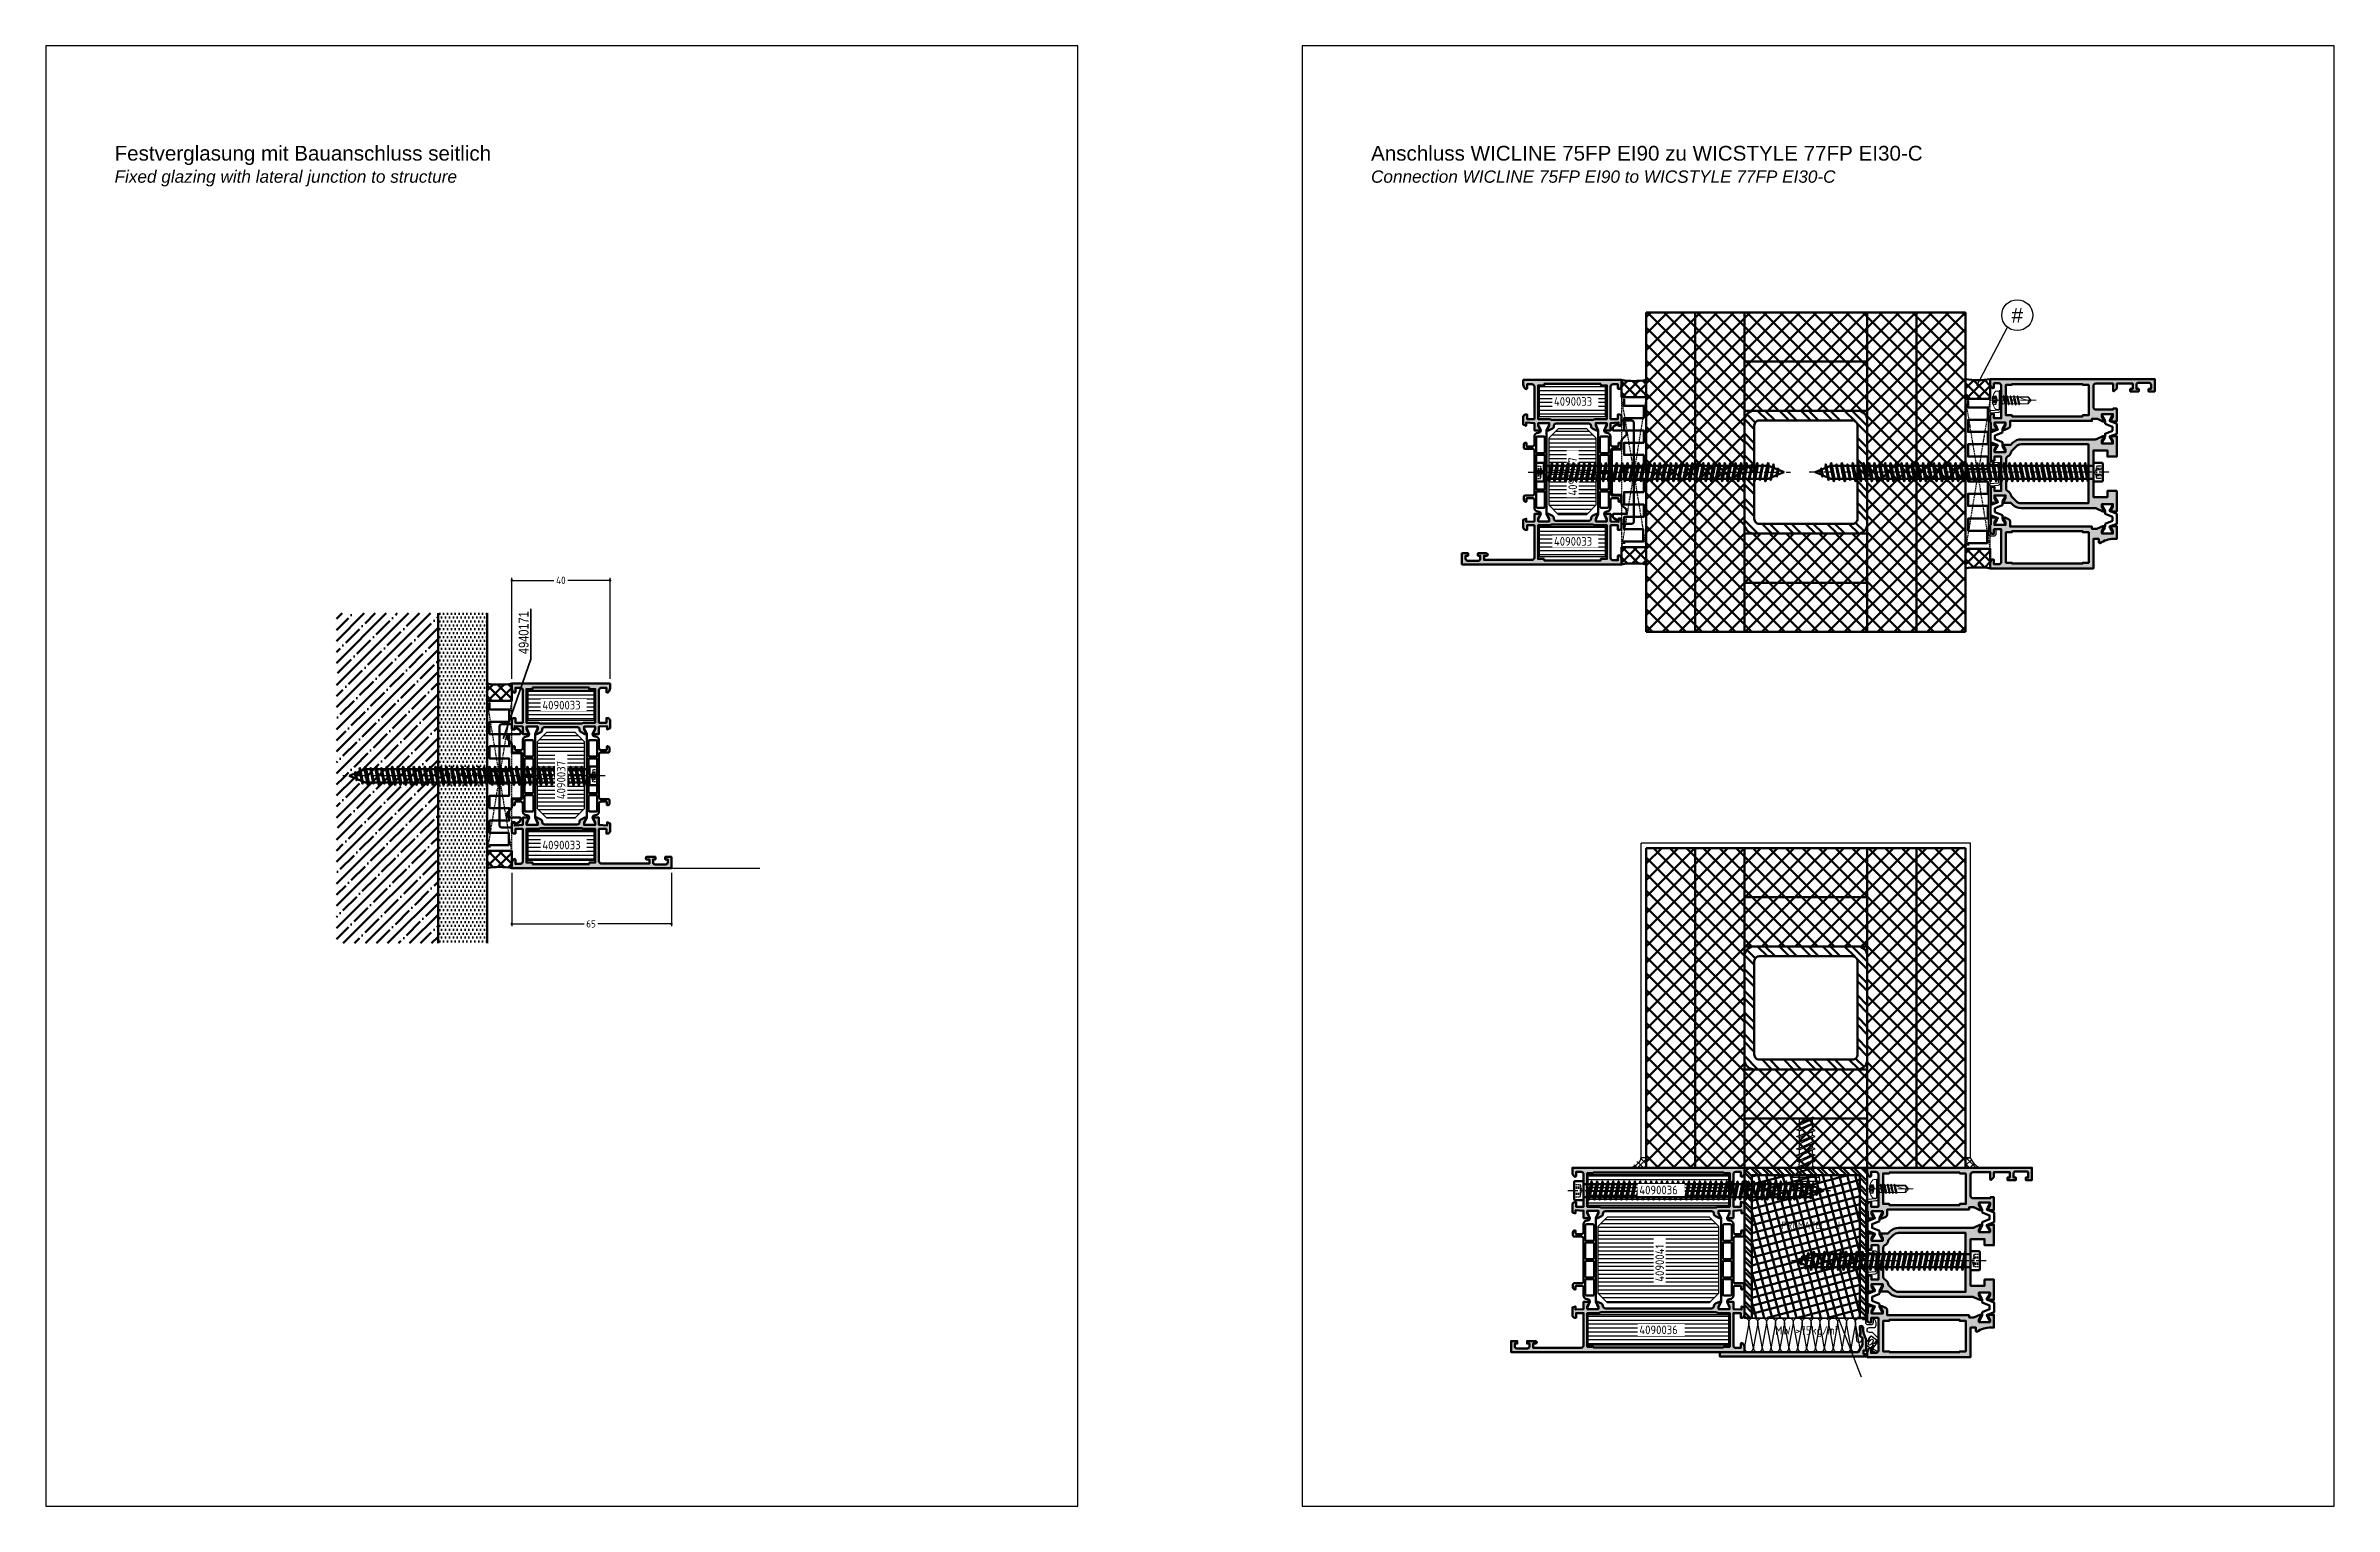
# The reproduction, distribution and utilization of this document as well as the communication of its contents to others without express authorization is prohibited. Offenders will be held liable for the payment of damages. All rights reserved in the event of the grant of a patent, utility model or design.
# Model space of a CAD drawing. Header units: millimetres. Extents: x 87 to 1019, y 252 to 846.
import ezdxf
from ezdxf.enums import TextEntityAlignment as Align

# ---------------------------------------------------------------- set-up
doc = ezdxf.new("R2010")
doc.units = ezdxf.units.MM
for name, pattern in [('ACDINTGL', [3, 2, -1]), ('AUSGEZOGEN', [0]), ('CENTER', [7, 4, -1, 1, -1]), ('DASHDOT2', [12.7, 6.35, -3.175, 0, -3.175]), ('FOIL', [2, 0.8, -1.2]), ('VERDECKT', [0.75, 0.5, -0.25])]:
    doc.linetypes.add(name, pattern=pattern)
for name, color, linetype in [('00TXT', 7, 'Continuous'), ('04TXT', 2, 'Continuous'), ('AM_1', 2, 'Continuous'), ('AM_2', 3, 'Continuous'), ('AM_6', 2, 'Continuous'), ('AM_8', 1, 'Continuous'), ('CENT_25', 40, 'CENTER'), ('CHide4', 10, 'ACDINTGL'), ('HIDE_25', 3, 'VERDECKT'), ('THICKNESS2', 7, 'Continuous'), ('WBC-GER-ENG', 7, 'Continuous')]:
    doc.layers.add(name, color=color, linetype=linetype)
for name, color, linetype, lineweight in [('AM_0', 7, 'Continuous', 50), ('AM_4', 3, 'Continuous', 25), ('AM_5', 3, 'Continuous', 25), ('AM_S', 7, 'Continuous', 50), ('AM_SP', 30, 'Continuous', 50), ('Cent4', 10, 'DASHDOT2', 13), ('CONST25', 7, 'Continuous', 50), ('CONST35', 7, 'Continuous', 50), ('Cont3', 70, 'Continuous', 18), ('Docu-AM_8', 1, 'Continuous', 25), ('PNR', 2, 'Continuous', 35), ('schraffur', 1, 'AUSGEZOGEN', 25), ('Visible (ISO)', 7, 'Continuous', 50), ('X_INS_BLOCK', 7, 'Continuous', 20)]:
    doc.layers.add(name, color=color, linetype=linetype, lineweight=lineweight)
doc.layers.add('BOUND_EXT', color=30, linetype='Continuous', plot=False)
doc.styles.add('HBS_DIMTEXTSTYLE', font='isocp.shx')
doc.styles.get("Standard").update_dxf_attribs({"font": 'ISOCP.SHX'})
doc.styles.add('SWISS', font='swiss.ttf')
doc.styles.add('SWISSL', font='swissl.ttf')
doc.dimstyles.new('HBS_Cata_1-1', dxfattribs={"dimtxt": 3, "dimasz": 1, "dimexe": 1, "dimexo": 2, "dimgap": 1, "dimtad": 0, "dimtoh": 1, "dimdec": 1, "dimdsep": 46, "dimtxsty": 'HBS_DIMTEXTSTYLE', "dimblk": 'DOT', "dimcen": 0, "dimclrd": 256, "dimclre": 256, "dimclrt": 2, "dimadec": 0, "dimazin": 2, "dimtp": 0.1, "dimtm": 0.1, "dimtfac": 0.7, "dimtdec": 1, "dimtmove": 0, "dimatfit": 3, "dimldrblk": 'NONE', "dimfxl": 1, "dimlwd": -1, "dimlwe": -1, "dimarcsym": 1})
pattern_1 = [(0, (-8.039, 386.1206), (0.79375, 1.5875), [0, -1.5875])]

msp = doc.modelspace()

# ---------------------------------------------------------------- texts
at = {"attachment_point": 3}
for s, insert, char_height in [('PROMATECT H', (817.5, 367.45), 3), ('MW >75kg/m³', (816.78, 324.89), 3.4)]:
    msp.add_mtext_dynamic_manual_height_columns(s, width=34.5966, gutter_width=12.5, heights=[0], dxfattribs=dict(at, insert=insert, char_height=char_height))
at = {"layer": '00TXT', "color": 40, "style": 'SWISS'}
msp.add_text('#', height=6, dxfattribs=at).set_placement((889.58, 736.14), align=Align.MIDDLE)
at = {"layer": 'AM_6', "color": 10, "style": 'SWISSL', "width": 0.8}
msp.add_text('4940171', height=4, rotation=90, dxfattribs=at).set_placement((283.71, 598.3))
at = {"layer": 'WBC-GER-ENG', "char_height": 6, "attachment_point": 1, "style": 'SWISS'}
for s, insert, width in [('\\pxse0.91667;{\\C40;Festverglasung mit Bauanschluss seitlich\\P\\fSwis721 BT|b0|i1|c0|p34;\\H0.83334x;Fixed glazing with lateral junction to structure}', (115.23, 805), 253.5659), ('\\pxse0.91667;{\\C40;Anschluss WICLINE 75FP EI90 zu WICSTYLE 77FP EI30-C\\P\\fSwis721 BT|b0|i1|c0|p34;\\H0.83334x;Connection WICLINE 75FP EI90 to WICSTYLE 77FP EI30-C}', (626.59, 805), 270.1392)]:
    msp.add_mtext(s, dxfattribs=dict(at, insert=insert, width=width))

# ---------------------------------------------------------------- blocks, each defined once
blk = doc.blocks.new('$$_EX')
at = {"layer": 'BOUND_EXT'}
for p, q in [((210, 297), (0, 297)), ((0, 297), (0, 0)), ((210, 0), (210, 297)), ((0, 0), (210, 0))]:
    blk.add_line(p, q, dxfattribs=at)
blk = doc.blocks.new('Schraube')
at = {"layer": 'CENT_25'}
blk.add_line((4235.9, 1223.88), (4129.07, 1223.88), dxfattribs=at)
at = {"layer": 'CONST25'}
for p, q in [((4131.76, 1223.88), (4134.02, 1224.82)), ((4131.76, 1223.88), (4134.49, 1222.75)), ((4134.02, 1224.82), (4134.49, 1222.75)), ((4134.32, 1224.94), (4136.1, 1225.68)), ((4134.32, 1224.94), (4134.84, 1222.61)), ((4134.84, 1222.61), (4136.91, 1221.75)), ((4136.37, 1225.79), (4137.99, 1226.46)), ((4137.23, 1221.62), (4138.16, 1221.23)), ((4138.16, 1221.23), (4139.07, 1221.23)), ((4138.56, 1226.53), (4140.32, 1226.53)), ((4139.66, 1221.23), (4141.42, 1221.23)), ((4140.61, 1226.53), (4142.37, 1226.53)), ((4141.71, 1221.23), (4143.47, 1221.23)), ((4142.96, 1226.53), (4144.72, 1226.53)), ((4144.06, 1221.23), (4145.82, 1221.23)), ((4145.01, 1226.53), (4146.77, 1226.53)), ((4146.11, 1221.23), (4147.87, 1221.23)), ((4147.36, 1226.53), (4148.97, 1226.53)), ((4148.46, 1221.23), (4150.07, 1221.23)), ((4149.56, 1226.53), (4151.17, 1226.53)), ((4150.66, 1221.23), (4152.27, 1221.23)), ((4151.76, 1226.53), (4153.37, 1226.53)), ((4152.86, 1221.23), (4154.47, 1221.23)), ((4153.96, 1226.53), (4155.57, 1226.53)), ((4155.06, 1221.23), (4156.67, 1221.23)), ((4156.16, 1226.53), (4157.77, 1226.53)), ((4157.26, 1221.23), (4158.87, 1221.23)), ((4158.36, 1226.53), (4159.97, 1226.53)), ((4159.46, 1221.23), (4161.07, 1221.23)), ((4160.56, 1226.53), (4162.17, 1226.53)), ((4161.66, 1221.23), (4163.27, 1221.23)), ((4162.76, 1226.53), (4164.37, 1226.53)), ((4163.86, 1221.23), (4165.47, 1221.23)), ((4164.96, 1226.53), (4166.57, 1226.53)), ((4166.06, 1221.23), (4167.67, 1221.23)), ((4167.16, 1226.53), (4168.77, 1226.53)), ((4168.26, 1221.23), (4169.87, 1221.23)), ((4169.36, 1226.53), (4170.97, 1226.53)), ((4170.46, 1221.23), (4172.07, 1221.23)), ((4171.56, 1226.53), (4173.17, 1226.53)), ((4172.66, 1221.23), (4174.27, 1221.23)), ((4173.76, 1226.53), (4175.37, 1226.53)), ((4174.86, 1221.23), (4176.47, 1221.23)), ((4175.96, 1226.53), (4177.57, 1226.53)), ((4177.06, 1221.23), (4178.67, 1221.23)), ((4178.16, 1226.53), (4179.77, 1226.53)), ((4179.26, 1221.23), (4180.87, 1221.23)), ((4180.36, 1226.53), (4181.97, 1226.53)), ((4181.46, 1221.23), (4183.07, 1221.23)), ((4182.56, 1226.53), (4184.17, 1226.53)), ((4183.66, 1221.23), (4185.27, 1221.23)), ((4184.76, 1226.53), (4186.37, 1226.53)), ((4185.86, 1221.23), (4187.47, 1221.23)), ((4186.96, 1226.53), (4188.57, 1226.53)), ((4188.06, 1221.23), (4189.67, 1221.23)), ((4189.16, 1226.53), (4190.77, 1226.53)), ((4190.26, 1221.23), (4191.87, 1221.23)), ((4191.36, 1226.53), (4192.97, 1226.53)), ((4192.46, 1221.23), (4194.07, 1221.23)), ((4193.56, 1226.53), (4195.17, 1226.53)), ((4194.66, 1221.23), (4196.27, 1221.23)), ((4195.76, 1226.53), (4197.37, 1226.53)), ((4196.86, 1221.23), (4198.47, 1221.23)), ((4197.96, 1226.53), (4199.57, 1226.53)), ((4199.06, 1221.23), (4200.67, 1221.23)), ((4200.16, 1226.53), (4201.77, 1226.53)), ((4201.26, 1221.23), (4202.87, 1221.23)), ((4202.36, 1226.53), (4203.97, 1226.53)), ((4203.46, 1221.23), (4205.07, 1221.23)), ((4204.56, 1226.53), (4206.17, 1226.53)), ((4205.66, 1221.23), (4207.27, 1221.23)), ((4206.76, 1226.53), (4208.37, 1226.53)), ((4207.86, 1221.23), (4209.47, 1221.23)), ((4208.96, 1226.53), (4210.57, 1226.53)), ((4210.06, 1221.23), (4211.67, 1221.23)), ((4211.16, 1226.53), (4212.77, 1226.53)), ((4212.26, 1221.23), (4213.87, 1221.23)), ((4213.36, 1226.53), (4214.97, 1226.53)), ((4214.46, 1221.23), (4216.07, 1221.23)), ((4215.56, 1226.53), (4217.17, 1226.53)), ((4216.66, 1221.23), (4218.27, 1221.23)), ((4217.76, 1226.53), (4219.37, 1226.53)), ((4218.86, 1221.23), (4220.47, 1221.23)), ((4219.96, 1226.53), (4221.57, 1226.53)), ((4221.06, 1221.23), (4222.67, 1221.23)), ((4222.16, 1226.53), (4223.77, 1226.53)), ((4223.26, 1221.23), (4224.87, 1221.23)), ((4224.36, 1226.53), (4225.97, 1226.53)), ((4225.46, 1221.23), (4227.07, 1221.23)), ((4226.56, 1226.53), (4229.56, 1226.53)), ((4227.66, 1221.23), (4229.56, 1221.23))]:
    blk.add_line(p, q, dxfattribs=at)
for points in [[(4134.02, 1224.82), (4134.19, 1225.43), (4134.32, 1224.94)], [(4134.49, 1222.75), (4134.68, 1222.04), (4134.84, 1222.61)]]:
    blk.add_lwpolyline(points, dxfattribs=at)
for points in [[(4135.92, 1226.53), (4137.02, 1221.23), (4137.16, 1220.68), (4137.31, 1221.23), (4136.21, 1226.53), (4136.06, 1227.08)], [(4139.66, 1221.23), (4138.56, 1226.53), (4138.26, 1227.63), (4137.97, 1226.53), (4139.07, 1221.23), (4139.36, 1220.13)], [(4140.32, 1226.53), (4141.42, 1221.23), (4141.56, 1220.68), (4141.71, 1221.23), (4140.61, 1226.53), (4140.46, 1227.08)], [(4144.06, 1221.23), (4142.96, 1226.53), (4142.66, 1227.63), (4142.37, 1226.53), (4143.47, 1221.23), (4143.76, 1220.13)], [(4144.72, 1226.53), (4145.82, 1221.23), (4145.96, 1220.68), (4146.11, 1221.23), (4145.01, 1226.53), (4144.86, 1227.08)], [(4148.46, 1221.23), (4147.36, 1226.53), (4147.06, 1227.63), (4146.77, 1226.53), (4147.87, 1221.23), (4148.16, 1220.13)], [(4150.66, 1221.23), (4149.56, 1226.53), (4149.26, 1227.63), (4148.97, 1226.53), (4150.07, 1221.23), (4150.36, 1220.13)], [(4152.86, 1221.23), (4151.76, 1226.53), (4151.46, 1227.63), (4151.17, 1226.53), (4152.27, 1221.23), (4152.56, 1220.13)], [(4155.06, 1221.23), (4153.96, 1226.53), (4153.66, 1227.63), (4153.37, 1226.53), (4154.47, 1221.23), (4154.76, 1220.13)], [(4157.26, 1221.23), (4156.16, 1226.53), (4155.86, 1227.63), (4155.57, 1226.53), (4156.67, 1221.23), (4156.96, 1220.13)], [(4159.46, 1221.23), (4158.36, 1226.53), (4158.06, 1227.63), (4157.77, 1226.53), (4158.87, 1221.23), (4159.16, 1220.13)], [(4161.66, 1221.23), (4160.56, 1226.53), (4160.26, 1227.63), (4159.97, 1226.53), (4161.07, 1221.23), (4161.36, 1220.13)], [(4163.86, 1221.23), (4162.76, 1226.53), (4162.46, 1227.63), (4162.17, 1226.53), (4163.27, 1221.23), (4163.56, 1220.13)], [(4166.06, 1221.23), (4164.96, 1226.53), (4164.66, 1227.63), (4164.37, 1226.53), (4165.47, 1221.23), (4165.76, 1220.13)], [(4168.26, 1221.23), (4167.16, 1226.53), (4166.86, 1227.63), (4166.57, 1226.53), (4167.67, 1221.23), (4167.96, 1220.13)], [(4170.46, 1221.23), (4169.36, 1226.53), (4169.06, 1227.63), (4168.77, 1226.53), (4169.87, 1221.23), (4170.16, 1220.13)], [(4172.66, 1221.23), (4171.56, 1226.53), (4171.26, 1227.63), (4170.97, 1226.53), (4172.07, 1221.23), (4172.36, 1220.13)], [(4174.86, 1221.23), (4173.76, 1226.53), (4173.46, 1227.63), (4173.17, 1226.53), (4174.27, 1221.23), (4174.56, 1220.13)], [(4177.06, 1221.23), (4175.96, 1226.53), (4175.66, 1227.63), (4175.37, 1226.53), (4176.47, 1221.23), (4176.76, 1220.13)], [(4179.26, 1221.23), (4178.16, 1226.53), (4177.86, 1227.63), (4177.57, 1226.53), (4178.67, 1221.23), (4178.96, 1220.13)], [(4181.46, 1221.23), (4180.36, 1226.53), (4180.06, 1227.63), (4179.77, 1226.53), (4180.87, 1221.23), (4181.16, 1220.13)], [(4183.66, 1221.23), (4182.56, 1226.53), (4182.26, 1227.63), (4181.97, 1226.53), (4183.07, 1221.23), (4183.36, 1220.13)], [(4185.86, 1221.23), (4184.76, 1226.53), (4184.46, 1227.63), (4184.17, 1226.53), (4185.27, 1221.23), (4185.56, 1220.13)], [(4188.06, 1221.23), (4186.96, 1226.53), (4186.66, 1227.63), (4186.37, 1226.53), (4187.47, 1221.23), (4187.76, 1220.13)], [(4190.26, 1221.23), (4189.16, 1226.53), (4188.86, 1227.63), (4188.57, 1226.53), (4189.67, 1221.23), (4189.96, 1220.13)], [(4192.46, 1221.23), (4191.36, 1226.53), (4191.06, 1227.63), (4190.77, 1226.53), (4191.87, 1221.23), (4192.16, 1220.13)], [(4194.66, 1221.23), (4193.56, 1226.53), (4193.26, 1227.63), (4192.97, 1226.53), (4194.07, 1221.23), (4194.36, 1220.13)], [(4196.86, 1221.23), (4195.76, 1226.53), (4195.46, 1227.63), (4195.17, 1226.53), (4196.27, 1221.23), (4196.56, 1220.13)], [(4199.06, 1221.23), (4197.96, 1226.53), (4197.66, 1227.63), (4197.37, 1226.53), (4198.47, 1221.23), (4198.76, 1220.13)], [(4201.26, 1221.23), (4200.16, 1226.53), (4199.86, 1227.63), (4199.57, 1226.53), (4200.67, 1221.23), (4200.96, 1220.13)], [(4203.46, 1221.23), (4202.36, 1226.53), (4202.06, 1227.63), (4201.77, 1226.53), (4202.87, 1221.23), (4203.16, 1220.13)], [(4205.66, 1221.23), (4204.56, 1226.53), (4204.26, 1227.63), (4203.97, 1226.53), (4205.07, 1221.23), (4205.36, 1220.13)], [(4207.86, 1221.23), (4206.76, 1226.53), (4206.46, 1227.63), (4206.17, 1226.53), (4207.27, 1221.23), (4207.56, 1220.13)], [(4210.06, 1221.23), (4208.96, 1226.53), (4208.66, 1227.63), (4208.37, 1226.53), (4209.47, 1221.23), (4209.76, 1220.13)], [(4212.26, 1221.23), (4211.16, 1226.53), (4210.86, 1227.63), (4210.57, 1226.53), (4211.67, 1221.23), (4211.96, 1220.13)], [(4214.46, 1221.23), (4213.36, 1226.53), (4213.06, 1227.63), (4212.77, 1226.53), (4213.87, 1221.23), (4214.16, 1220.13)], [(4216.66, 1221.23), (4215.56, 1226.53), (4215.26, 1227.63), (4214.97, 1226.53), (4216.07, 1221.23), (4216.36, 1220.13)], [(4218.86, 1221.23), (4217.76, 1226.53), (4217.46, 1227.63), (4217.17, 1226.53), (4218.27, 1221.23), (4218.56, 1220.13)], [(4221.06, 1221.23), (4219.96, 1226.53), (4219.66, 1227.63), (4219.37, 1226.53), (4220.47, 1221.23), (4220.76, 1220.13)], [(4223.26, 1221.23), (4222.16, 1226.53), (4221.86, 1227.63), (4221.57, 1226.53), (4222.67, 1221.23), (4222.96, 1220.13)], [(4225.46, 1221.23), (4224.36, 1226.53), (4224.06, 1227.63), (4223.77, 1226.53), (4224.87, 1221.23), (4225.16, 1220.13)], [(4227.66, 1221.23), (4226.56, 1226.53), (4226.26, 1227.63), (4225.97, 1226.53), (4227.07, 1221.23), (4227.36, 1220.13)]]:
    blk.add_lwpolyline(points, close=True, dxfattribs=at)
blk.add_lwpolyline([(4233.06, 1227.73), (4229.56, 1227.73), (4229.56, 1220.03), (4233.06, 1220.03, 0.414214), (4233.36, 1220.33), (4233.36, 1227.43, 0.414214)], format="xyb", close=True, dxfattribs=at)
at = {"layer": 'HIDE_25', "linetype": 'VERDECKT'}
for points in [[(4230.93, 1226.38), (4230.33, 1223.88)], [(4230.93, 1221.38), (4230.33, 1223.88)], [(4233.28, 1225.38), (4230.88, 1225.38)], [(4233.28, 1222.38), (4230.88, 1222.38)], [(4233.36, 1226.38), (4230.93, 1226.38)], [(4233.36, 1224.88), (4230.93, 1224.88)], [(4233.36, 1222.88), (4230.93, 1222.88)], [(4233.36, 1221.38), (4230.93, 1221.38)]]:
    blk.add_lwpolyline(points, dxfattribs=at)
for centre, radius, start, end in [((4239.03, 1223.88), 8.16, 172.95849, 187.04151), ((4235.73, 1225.63), 4.85, 171.10522, 188.89478), ((4235.73, 1222.13), 4.85, 171.10522, 188.89478), ((4236.72, 1223.88), 3.5, 163.41492, 196.58508)]:
    blk.add_arc(centre, radius, start, end, dxfattribs=at)
at = {"layer": 'HIDE_25'}
for centre in [(4236.12, 1225.63), (4236.12, 1222.13)]:
    blk.add_arc(centre, 2.86, 164.78602, 195.21398, dxfattribs=at)
blk = doc.blocks.new('4090037x')
at = {"layer": 'AM_8'}
h = blk.add_hatch(dxfattribs=at)
h.set_pattern_fill('ANSI31', color=256, scale=0.5, angle=45)
h.set_pattern_definition([(90, (-685.7828, -356.0314), (-1.5875, 3e-16), [])])
h.paths.add_polyline_path([(144.64, 1346.48), (140.84, 1350.28), (140.84, 1361.68), (144.64, 1365.48), (172.04, 1365.48), (175.84, 1361.68), (175.84, 1350.28), (172.04, 1346.48)])
at = {"layer": 'AM_6'}
blk.add_lwpolyline([(175.84, 1350.28), (172.04, 1346.48), (144.64, 1346.48), (140.84, 1350.28), (140.84, 1361.68), (144.64, 1365.48), (172.04, 1365.48), (175.84, 1361.68), (175.84, 1350.33)], dxfattribs=at)
at = {"layer": '04TXT', "insert": (148.61, 1357.62), "char_height": 3.5, "attachment_point": 1, "bg_fill": 3, "box_fill_scale": 1.2, "bg_fill_color": 256, "bg_fill_transparency": 0}
blk.add_mtext_dynamic_manual_height_columns('{\\C7;4090037}', width=17.6993, gutter_width=12.5, heights=[3.5], dxfattribs=at)
blk = doc.blocks.new('4090033x')
at = {"layer": 'AM_8'}
h = blk.add_hatch(dxfattribs=at)
h.set_pattern_fill('ANSI31', color=256, scale=0.5, angle=45)
h.set_pattern_definition([(90, (-662.6117, -355.7814), (-1.5875, 3e-16), [])])
h.paths.add_polyline_path([(123.89, 1342.48), (135.89, 1342.48), (135.89, 1369.48), (123.89, 1369.48)])
at = {"layer": 'AM_6'}
blk.add_lwpolyline([(123.89, 1342.48), (135.89, 1342.48), (135.89, 1369.48), (123.89, 1369.48)], close=True, dxfattribs=at)
at = {"layer": '04TXT', "insert": (128.04, 1348.45), "char_height": 3.5, "attachment_point": 1, "rotation": 90, "bg_fill": 3, "box_fill_scale": 1.2, "bg_fill_color": 256, "bg_fill_transparency": 0}
blk.add_mtext_dynamic_manual_height_columns('{\\C7;4090033}', width=17.3352, gutter_width=12.5, heights=[3.5], dxfattribs=at)
blk = doc.blocks.new('4940171x')
at = {"layer": 'Visible (ISO)'}
for p, q in [((5067.09, -4013.34), (5067.09, -4014.07)), ((5068.93, -4011.71), (5067.59, -4012.48)), ((5069.19, -4011.67), (5069.08, -4011.67)), ((5069.29, -4012.22), (5069.29, -4011.77)), ((5070.49, -4012.32), (5069.39, -4012.32)), ((5070.69, -4010.42), (5070.69, -4012.12)), ((5074.69, -4010.22), (5070.89, -4010.22)), ((5075.69, -4011.22), (5075.69, -4051.22)), ((5066.69, -4023.02), (5066.69, -4039.42)), ((5067.29, -4014.27), (5072.49, -4014.27)), ((5070.49, -4022.02), (5067.69, -4022.02)), ((5070.69, -4018.43), (5070.69, -4021.82)), ((5072.63, -4016.08), (5070.99, -4017.72)), ((5072.69, -4014.47), (5072.69, -4015.93)), ((5070.49, -4040.42), (5067.69, -4040.42)), ((5070.69, -4044), (5070.69, -4040.62)), ((5067.09, -4049.09), (5067.09, -4048.37)), ((5067.29, -4048.17), (5072.49, -4048.17)), ((5068.93, -4050.73), (5067.59, -4049.96)), ((5069.19, -4050.77), (5069.08, -4050.77)), ((5069.29, -4050.22), (5069.29, -4050.67)), ((5070.49, -4050.12), (5069.39, -4050.12)), ((5070.69, -4052.02), (5070.69, -4050.32)), ((5072.63, -4046.36), (5070.99, -4044.71)), ((5072.69, -4047.97), (5072.69, -4046.5)), ((5074.69, -4052.22), (5070.89, -4052.22))]:
    blk.add_line(p, q, dxfattribs=at)
for centre, radius, start, end in [((5068.09, -4013.34), 1, 120, 180), ((5067.29, -4014.07), 0.2, 180, 270), ((5069.08, -4011.97), 0.3, 90, 120), ((5069.19, -4011.77), 0.1, 0, 90), ((5069.39, -4012.22), 0.1, 180, 270), ((5070.49, -4012.12), 0.2, 270, 0), ((5070.89, -4010.42), 0.2, 90, 180), ((5074.69, -4011.22), 1, 0, 90), ((5067.69, -4023.02), 1, 90, 180), ((5070.49, -4021.82), 0.2, 270, 0), ((5071.69, -4018.43), 1, 135, 180), ((5072.49, -4014.47), 0.2, 0, 90), ((5072.49, -4015.93), 0.2, 315, 0), ((5067.69, -4039.42), 1, 180, 270), ((5070.49, -4040.62), 0.2, 0, 90), ((5067.29, -4048.37), 0.2, 90, 180), ((5068.09, -4049.09), 1, 180, 240), ((5069.08, -4050.47), 0.3, 240, 270), ((5069.19, -4050.67), 0.1, 270, 0), ((5069.39, -4050.22), 0.1, 90, 180), ((5070.49, -4050.32), 0.2, 0, 90), ((5071.69, -4044), 1, 180, 225), ((5072.49, -4047.97), 0.2, 270, 0), ((5072.49, -4046.5), 0.2, 0, 45), ((5074.69, -4051.22), 1, 270, 0), ((5070.89, -4052.02), 0.2, 180, 270)]:
    blk.add_arc(centre, radius, start, end, dxfattribs=at)
blk = doc.blocks.new('A-1311073_docu_wos')
at = {"layer": 'Docu-AM_8'}
h = blk.add_hatch(color=256, dxfattribs=at)
edge = h.paths.add_edge_path()
edge.add_line((20.5, 29.8), (19.77, 28.19))
edge.add_arc((18.86, 28.6), 1, 270, 335.55605, ccw=False)
edge.add_line((18.86, 27.6), (18.7, 27.6))
edge.add_arc((18.7, 26.6), 1, 90, 180)
edge.add_line((17.7, 26.6), (17.7, 13.4))
edge.add_arc((18.7, 13.4), 1, 180, 270)
edge.add_line((18.7, 12.4), (18.86, 12.4))
edge.add_arc((18.86, 11.4), 1, 24.44395, 90, ccw=False)
edge.add_line((19.77, 11.81), (20.5, 10.2))
edge.add_line((20.5, 10.2), (20.5, 9.5))
edge.add_line((20.5, 9.5), (18.3, 10.5))
edge.add_line((18.3, 10.5), (17.5, 10.5))
edge.add_line((17.5, 10.5), (17.5, 6.1))
edge.add_line((17.5, 6.1), (18.3, 6.1))
edge.add_line((18.3, 6.1), (20.5, 7.1))
edge.add_line((20.5, 7.1), (20.5, 4.5))
edge.add_line((20.5, 4.5), (17.5, 4.5))
edge.add_line((17.5, 4.5), (17.28, 1.2))
edge.add_line((17.28, 1.2), (18.59, 1.2))
edge.add_line((18.59, 1.2), (18.15, 0))
edge.add_line((18.15, 0), (15, 0))
edge.add_arc((15, 1), 1, 180, 270, ccw=False)
edge.add_line((14, 1), (14, 1.5))
edge.add_line((14, 1.5), (15.9, 1.5))
edge.add_line((15.9, 1.5), (15.9, 4.5))
edge.add_line((15.9, 4.5), (2.7, 4.5))
edge.add_arc((2.7, 3.5), 1, 90, 180)
edge.add_line((1.7, 3.5), (1.7, 1.5))
edge.add_line((1.7, 1.5), (3.5, 1.5))
edge.add_line((3.5, 1.5), (3.71, 0.99))
edge.add_line((3.71, 0.99), (3.31, 0.59))
edge.add_arc((1.9, 2), 2, 270, 315, ccw=False)
edge.add_line((1.9, 0), (0, 0))
edge.add_line((0, 0), (0, 65))
edge.add_line((0, 65), (4.5, 65))
edge.add_line((4.5, 65), (4.5, 62.5))
edge.add_line((4.5, 62.5), (3.5, 62.5))
edge.add_line((3.5, 62.5), (3.5, 63.5))
edge.add_line((3.5, 63.5), (2.3, 63.5))
edge.add_arc((2.3, 62.7), 0.8, 90, 180)
edge.add_line((1.5, 62.7), (1.5, 58.3))
edge.add_arc((2.3, 58.3), 0.8, 180, 270)
edge.add_line((2.3, 57.5), (3.5, 57.5))
edge.add_line((3.5, 57.5), (3.5, 58.5))
edge.add_line((3.5, 58.5), (4.5, 58.5))
edge.add_line((4.5, 58.5), (4.5, 55))
edge.add_arc((4, 55), 0.5, -180, 0, ccw=False)
edge.add_line((3.5, 55), (3.5, 56))
edge.add_line((3.5, 56), (1.8, 56))
edge.add_line((1.8, 56), (1.8, 36.5))
edge.add_arc((2.8, 36.5), 1, 180, 270)
edge.add_line((2.8, 35.5), (15.9, 35.5))
edge.add_line((15.9, 35.5), (15.9, 38.5))
edge.add_line((15.9, 38.5), (14, 38.5))
edge.add_line((14, 38.5), (14, 39))
edge.add_arc((15, 39), 1, 90, 180, ccw=False)
edge.add_line((15, 40), (18.15, 40))
edge.add_line((18.15, 40), (18.59, 38.8))
edge.add_line((18.59, 38.8), (17.28, 38.8))
edge.add_line((17.28, 38.8), (17.5, 35.5))
edge.add_line((17.5, 35.5), (20.5, 35.5))
edge.add_line((20.5, 35.5), (20.5, 32.9))
edge.add_line((20.5, 32.9), (18.3, 33.9))
edge.add_line((18.3, 33.9), (17.5, 33.9))
edge.add_line((17.5, 33.9), (17.5, 29.5))
edge.add_line((17.5, 29.5), (18.3, 29.5))
edge.add_line((18.3, 29.5), (20.5, 30.5))
edge.add_line((20.5, 30.5), (20.5, 29.8))
edge = h.paths.add_edge_path(flags=0)
edge.add_line((2.2, 31.5), (2.2, 34))
edge.add_line((2.2, 34), (15.9, 34))
edge.add_line((15.9, 34), (15.9, 29.65))
edge.add_arc((17.95, 29.65), 2.05, 180, 205.6256)
edge.add_arc((15.2, 28.33), 1, 0, 25.6256, ccw=False)
edge.add_line((16.2, 28.33), (16.2, 11.67))
edge.add_arc((15.2, 11.67), 1, -25.6256, 0, ccw=False)
edge.add_arc((17.95, 10.35), 2.05, 154.3744, 180)
edge.add_line((15.9, 10.35), (15.9, 6))
edge.add_line((15.9, 6), (2.2, 6))
edge.add_line((2.2, 6), (2.2, 8.5))
edge.add_line((2.2, 8.5), (1.6, 8.5))
edge.add_line((1.6, 8.5), (1.6, 31.5))
edge.add_line((1.6, 31.5), (2.2, 31.5))
h = blk.add_hatch(color=256, dxfattribs=at)
edge = h.paths.add_edge_path()
edge.add_line((54.5, 29.8), (54.5, 30.5))
edge.add_line((54.5, 30.5), (56.7, 29.5))
edge.add_line((56.7, 29.5), (57.5, 29.5))
edge.add_line((57.5, 29.5), (57.5, 33.9))
edge.add_line((57.5, 33.9), (56.7, 33.9))
edge.add_line((56.7, 33.9), (54.5, 32.9))
edge.add_line((54.5, 32.9), (54.5, 35.5))
edge.add_line((54.5, 35.5), (57.5, 35.5))
edge.add_line((57.5, 35.5), (57.72, 38.8))
edge.add_line((57.72, 38.8), (56.41, 38.8))
edge.add_line((56.41, 38.8), (56.85, 40))
edge.add_line((56.85, 40), (60, 40))
edge.add_arc((60, 39), 1, 360, 450, ccw=False)
edge.add_line((61, 39), (61, 38.5))
edge.add_line((61, 38.5), (59.1, 38.5))
edge.add_line((59.1, 38.5), (59.1, 35.5))
edge.add_line((59.1, 35.5), (72.3, 35.5))
edge.add_arc((72.3, 36.5), 1, 270, 360)
edge.add_line((73.3, 36.5), (73.3, 38.5))
edge.add_line((73.3, 38.5), (71.5, 38.5))
edge.add_line((71.5, 38.5), (71.29, 39.01))
edge.add_line((71.29, 39.01), (71.69, 39.41))
edge.add_arc((73.1, 38), 2, 450, 495, ccw=False)
edge.add_line((73.1, 40), (75, 40))
edge.add_line((75, 40), (75, 0))
edge.add_line((75, 0), (73.1, 0))
edge.add_arc((73.1, 2), 2, 225, 270, ccw=False)
edge.add_line((71.69, 0.59), (71.29, 0.99))
edge.add_line((71.29, 0.99), (71.5, 1.5))
edge.add_line((71.5, 1.5), (73.3, 1.5))
edge.add_line((73.3, 1.5), (73.3, 3.5))
edge.add_arc((72.3, 3.5), 1, 360, 450)
edge.add_line((72.3, 4.5), (59.1, 4.5))
edge.add_line((59.1, 4.5), (59.1, 1.5))
edge.add_line((59.1, 1.5), (61, 1.5))
edge.add_line((61, 1.5), (61, 1))
edge.add_arc((60, 1), 1, 270, 360, ccw=False)
edge.add_line((60, 0), (56.85, 0))
edge.add_line((56.85, 0), (56.41, 1.2))
edge.add_line((56.41, 1.2), (57.72, 1.2))
edge.add_line((57.72, 1.2), (57.5, 4.5))
edge.add_line((57.5, 4.5), (54.5, 4.5))
edge.add_line((54.5, 4.5), (54.5, 7.1))
edge.add_line((54.5, 7.1), (56.7, 6.1))
edge.add_line((56.7, 6.1), (57.5, 6.1))
edge.add_line((57.5, 6.1), (57.5, 10.5))
edge.add_line((57.5, 10.5), (56.7, 10.5))
edge.add_line((56.7, 10.5), (54.5, 9.5))
edge.add_line((54.5, 9.5), (54.5, 10.2))
edge.add_line((54.5, 10.2), (55.23, 11.81))
edge.add_arc((56.14, 11.4), 1, 450, 515.55605, ccw=False)
edge.add_line((56.14, 12.4), (56.3, 12.4))
edge.add_arc((56.3, 13.4), 1, 270, 360)
edge.add_line((57.3, 13.4), (57.3, 26.6))
edge.add_arc((56.3, 26.6), 1, 360, 450)
edge.add_line((56.3, 27.6), (56.14, 27.6))
edge.add_arc((56.14, 28.6), 1, 204.44395, 270, ccw=False)
edge.add_line((55.23, 28.19), (54.5, 29.8))
edge = h.paths.add_edge_path(flags=0)
edge.add_line((73.4, 8.5), (73.4, 31.5))
edge.add_line((73.4, 31.5), (72.8, 31.5))
edge.add_line((72.8, 31.5), (72.8, 34))
edge.add_line((72.8, 34), (59.1, 34))
edge.add_line((59.1, 34), (59.1, 29.65))
edge.add_arc((57.05, 29.65), 2.05, 334.3744, 360, ccw=False)
edge.add_arc((59.8, 28.33), 1, 514.3744, 540)
edge.add_line((58.8, 28.33), (58.8, 11.67))
edge.add_arc((59.8, 11.67), 1, 540, 565.6256)
edge.add_arc((57.05, 10.35), 2.05, 360, 385.6256, ccw=False)
edge.add_line((59.1, 10.35), (59.1, 6))
edge.add_line((59.1, 6), (72.8, 6))
edge.add_line((72.8, 6), (72.8, 8.5))
edge.add_line((72.8, 8.5), (73.4, 8.5))
at = {"layer": 'AM_S'}
for points in [[(20.5, 29.8), (19.77, 28.19, -0.294108), (18.86, 27.6), (18.7, 27.6, 0.414214), (17.7, 26.6), (17.7, 13.4, 0.414214), (18.7, 12.4), (18.86, 12.4, -0.294108), (19.77, 11.81), (20.5, 10.2), (20.5, 9.5), (18.3, 10.5), (17.5, 10.5), (17.5, 6.1), (18.3, 6.1), (20.5, 7.1), (20.5, 4.5), (17.5, 4.5), (17.28, 1.2), (18.59, 1.2), (18.15, 0), (15, 0, -0.414214), (14, 1), (14, 1.5), (15.9, 1.5), (15.9, 4.5), (2.7, 4.5, 0.414214), (1.7, 3.5), (1.7, 1.5), (3.5, 1.5), (3.71, 0.99), (3.31, 0.59, -0.198912), (1.9, 0), (0, 0), (0, 65), (4.5, 65), (4.5, 62.5), (3.5, 62.5), (3.5, 63.5), (2.3, 63.5, 0.414214), (1.5, 62.7), (1.5, 58.3, 0.414214), (2.3, 57.5), (3.5, 57.5), (3.5, 58.5), (4.5, 58.5), (4.5, 55, -1), (3.5, 55), (3.5, 56), (1.8, 56), (1.8, 36.5, 0.414214), (2.8, 35.5), (15.9, 35.5), (15.9, 38.5), (14, 38.5), (14, 39, -0.414214), (15, 40), (18.15, 40), (18.59, 38.8), (17.28, 38.8), (17.5, 35.5), (20.5, 35.5), (20.5, 32.9), (18.3, 33.9), (17.5, 33.9), (17.5, 29.5), (18.3, 29.5), (20.5, 30.5), (20.5, 29.8)], [(54.5, 29.8), (54.5, 30.5), (56.7, 29.5), (57.5, 29.5), (57.5, 33.9), (56.7, 33.9), (54.5, 32.9), (54.5, 35.5), (57.5, 35.5), (57.72, 38.8), (56.41, 38.8), (56.85, 40), (60, 40, -0.414214), (61, 39), (61, 38.5), (59.1, 38.5), (59.1, 35.5), (72.3, 35.5, 0.414214), (73.3, 36.5), (73.3, 38.5), (71.5, 38.5), (71.29, 39.01), (71.69, 39.41, -0.198912), (73.1, 40), (75, 40), (75, 0), (73.1, 0, -0.198912), (71.69, 0.59), (71.29, 0.99), (71.5, 1.5), (73.3, 1.5), (73.3, 3.5, 0.414214), (72.3, 4.5), (59.1, 4.5), (59.1, 1.5), (61, 1.5), (61, 1, -0.414214), (60, 0), (56.85, 0), (56.41, 1.2), (57.72, 1.2), (57.5, 4.5), (54.5, 4.5), (54.5, 7.1), (56.7, 6.1), (57.5, 6.1), (57.5, 10.5), (56.7, 10.5), (54.5, 9.5), (54.5, 10.2), (55.23, 11.81, -0.294108), (56.14, 12.4), (56.3, 12.4, 0.414214), (57.3, 13.4), (57.3, 26.6, 0.414214), (56.3, 27.6), (56.14, 27.6, -0.294108), (55.23, 28.19), (54.5, 29.8)], [(2.2, 31.5), (2.2, 34), (15.9, 34), (15.9, 29.65, 0.112281), (16.1, 28.76, -0.112281), (16.2, 28.33), (16.2, 11.67, -0.112281), (16.1, 11.24, 0.112281), (15.9, 10.35), (15.9, 6), (2.2, 6), (2.2, 8.5), (1.6, 8.5), (1.6, 31.5), (2.2, 31.5)], [(73.4, 8.5), (73.4, 31.5), (72.8, 31.5), (72.8, 34), (59.1, 34), (59.1, 29.65, -0.112281), (58.9, 28.76, 0.112281), (58.8, 28.33), (58.8, 11.67, 0.112281), (58.9, 11.24, -0.112281), (59.1, 10.35), (59.1, 6), (72.8, 6), (72.8, 8.5), (73.4, 8.5)]]:
    blk.add_lwpolyline(points, format="xyb", close=True, dxfattribs=at)
at = {"layer": 'AM_SP'}
for points in [[(54.5, 32.9), (54.5, 32.95), (56.5, 33.95), (57.5, 33.95), (57.5, 29.45), (56.5, 29.45), (54.5, 30.45), (54.5, 30.5), (20.5, 30.5), (20.5, 30.45), (18.5, 29.45), (17.5, 29.45), (17.5, 33.95), (18.5, 33.95), (20.5, 32.95), (20.5, 32.9, 0.414214), (21.5, 33.9), (21.5, 34, -0.414214), (23, 35.5), (26.2, 35.5, 0.414214), (27, 36.3), (27, 38.5, 0.414214), (26.8, 38.7), (25.7, 38.7, -0.414214), (25.5, 38.9), (25.5, 39, -0.414214), (26.3, 39.8), (27.5, 39.8, -0.414214), (28, 39.3), (28, 36.3, 0.414214), (28.8, 35.5), (46.2, 35.5, 0.414214), (47, 36.3), (47, 39.3, -0.414214), (47.5, 39.8), (48.7, 39.8, -0.414214), (49.5, 39), (49.5, 38.9, -0.414214), (49.3, 38.7), (48.2, 38.7, 0.414214), (48, 38.5), (48, 36.3, 0.414214), (48.8, 35.5), (52, 35.5, -0.414214), (53.5, 34), (53.5, 33.9, 0.414214), (54.5, 32.9)], [(23, 31.7), (23, 34.3, -0.414214), (23.5, 34.8), (29.2, 34.8, -0.414214), (29.7, 34.3), (29.7, 31.7, -0.414214), (29.2, 31.2), (23.5, 31.2, -0.414214), (23, 31.7)], [(30.4, 31.7), (30.4, 34.3, -0.414214), (30.9, 34.8), (36.65, 34.8, -0.414214), (37.15, 34.3), (37.15, 31.7, -0.414214), (36.65, 31.2), (30.9, 31.2, -0.414214), (30.4, 31.7)], [(44.6, 31.7, -0.414214), (44.1, 31.2), (38.35, 31.2, -0.414214), (37.85, 31.7), (37.85, 34.3, -0.414214), (38.35, 34.8), (44.1, 34.8, -0.414214), (44.6, 34.3), (44.6, 31.7)], [(45.3, 31.7), (45.3, 34.3, -0.414214), (45.8, 34.8), (51.5, 34.8, -0.414214), (52, 34.3), (52, 31.7, -0.414214), (51.5, 31.2), (45.8, 31.2, -0.414214), (45.3, 31.7)], [(54.5, 7.1), (54.5, 7.05), (56.5, 6.05), (57.5, 6.05), (57.5, 10.55), (56.5, 10.55), (54.5, 9.55), (54.5, 9.5), (20.5, 9.5), (20.5, 9.55), (18.5, 10.55), (17.5, 10.55), (17.5, 6.05), (18.5, 6.05), (20.5, 7.05), (20.5, 7.1, -0.414214), (21.5, 6.1), (21.5, 6, 0.414214), (23, 4.5), (26.2, 4.5, -0.414214), (27, 3.7), (27, 1.5, -0.414214), (26.8, 1.3), (25.7, 1.3, 0.414214), (25.5, 1.1), (25.5, 1, 0.414214), (26.3, 0.2), (27.5, 0.2, 0.414214), (28, 0.7), (28, 3.7, -0.414214), (28.8, 4.5), (46.2, 4.5, -0.414214), (47, 3.7), (47, 0.7, 0.414214), (47.5, 0.2), (48.7, 0.2, 0.414214), (49.5, 1), (49.5, 1.1, 0.414214), (49.3, 1.3), (48.2, 1.3, -0.414214), (48, 1.5), (48, 3.7, -0.414214), (48.8, 4.5), (52, 4.5, 0.414214), (53.5, 6), (53.5, 6.1, -0.414214), (54.5, 7.1)], [(23, 8.3), (23, 5.7, 0.414214), (23.5, 5.2), (29.2, 5.2, 0.414214), (29.7, 5.7), (29.7, 8.3, 0.414214), (29.2, 8.8), (23.5, 8.8, 0.414214), (23, 8.3)], [(30.4, 8.3), (30.4, 5.7, 0.414214), (30.9, 5.2), (36.65, 5.2, 0.414214), (37.15, 5.7), (37.15, 8.3, 0.414214), (36.65, 8.8), (30.9, 8.8, 0.414214), (30.4, 8.3)], [(44.6, 8.3, 0.414214), (44.1, 8.8), (38.35, 8.8, 0.414214), (37.85, 8.3), (37.85, 5.7, 0.414214), (38.35, 5.2), (44.1, 5.2, 0.414214), (44.6, 5.7), (44.6, 8.3)], [(45.3, 8.3), (45.3, 5.7, 0.414214), (45.8, 5.2), (51.5, 5.2, 0.414214), (52, 5.7), (52, 8.3, 0.414214), (51.5, 8.8), (45.8, 8.8, 0.414214), (45.3, 8.3)]]:
    blk.add_lwpolyline(points, format="xyb", close=True, dxfattribs=at)
blk = doc.blocks.new('_Dot')
at = {"color": 0, "linetype": 'ByBlock', "lineweight": -2}
blk.add_line((-0.5, 0), (-1, 0), dxfattribs=at)
at = {"color": 0, "linetype": 'ByBlock', "const_width": 0.5}
blk.add_lwpolyline([(-0.25, 0, 1), (0.25, 0, 1)], format="xyb", close=True, dxfattribs=at)
blk = doc.blocks.new('*D203')
at = {"layer": 'AM_5', "transparency": 16777216}
for p, q in [((276.88, 588.27), (276.88, 629.27)), ((277.88, 628.27), (294.07, 628.27)), ((315.88, 628.27), (299.68, 628.27)), ((316.88, 588.27), (316.88, 629.27))]:
    blk.add_line(p, q, dxfattribs=at)
at = {"layer": 'Defpoints', "color": 0, "transparency": 16777216}
for p in [(316.88, 628.27), (276.88, 586.27), (316.88, 586.27)]:
    blk.add_point(p, dxfattribs=at)
at = {"layer": 'AM_5', "transparency": 16777216, "rotation": 180}
blk.add_blockref('_Dot', (276.88, 628.27), dxfattribs=at)
at = {"layer": 'AM_5', "transparency": 16777216}
blk.add_blockref('_Dot', (316.88, 628.27), dxfattribs=at)
at = {"layer": 'AM_5', "color": 2, "transparency": 16777216, "insert": (296.88, 628.27), "char_height": 3, "attachment_point": 5, "style": 'HBS_DIMTEXTSTYLE'}
blk.add_mtext('40', dxfattribs=at)
blk = doc.blocks.new('_None')
blk = doc.blocks.new('*D204')
at = {"layer": 'AM_5', "transparency": 16777216}
for p, q in [((276.88, 509.27), (276.88, 487.56)), ((341.88, 509.27), (341.88, 487.56)), ((277.88, 488.56), (306.34, 488.56)), ((340.88, 488.56), (311.94, 488.56))]:
    blk.add_line(p, q, dxfattribs=at)
at = {"layer": 'Defpoints', "color": 0, "transparency": 16777216}
for p in [(276.88, 511.27), (341.88, 511.27), (276.88, 488.56)]:
    blk.add_point(p, dxfattribs=at)
at = {"layer": 'AM_5', "transparency": 16777216, "rotation": 180}
blk.add_blockref('_Dot', (276.88, 488.56), dxfattribs=at)
at = {"layer": 'AM_5', "transparency": 16777216}
blk.add_blockref('_Dot', (341.88, 488.56), dxfattribs=at)
at = {"layer": 'AM_5', "color": 2, "transparency": 16777216, "insert": (309.14, 488.56), "char_height": 3, "attachment_point": 5, "style": 'HBS_DIMTEXTSTYLE'}
blk.add_mtext('65', dxfattribs=at)
blk = doc.blocks.new('*X152')
at = {"color": 0}
for p, q in [((385.68, 70.82), (381.68, 74.82)), ((388.8, 70.82), (384.8, 74.82)), ((394.52, 70.82), (390.52, 74.82)), ((397.64, 70.82), (393.64, 74.82)), ((403.36, 70.82), (399.36, 74.82)), ((406.48, 70.82), (402.48, 74.82)), ((412.2, 70.82), (408.2, 74.82)), ((415.32, 70.82), (411.32, 74.82)), ((421.3, 70.55), (417.03, 74.82)), ((426.31, 68.67), (420.16, 74.82)), ((380.31, 61.63), (376.31, 65.63)), ((380.31, 67.35), (376.34, 71.32)), ((380.73, 70.05), (377.31, 73.47)), ((426.31, 65.54), (422.05, 69.8)), ((380.31, 58.51), (376.31, 62.51)), ((380.31, 52.79), (376.31, 56.79)), ((426.31, 59.83), (422.31, 63.83)), ((426.31, 56.7), (422.31, 60.7)), ((380.31, 49.67), (376.31, 53.67)), ((380.31, 43.96), (376.31, 47.96)), ((426.31, 50.99), (422.31, 54.99)), ((426.31, 47.86), (422.31, 51.86)), ((380.31, 40.83), (376.31, 44.83)), ((380.31, 35.12), (376.31, 39.12)), ((426.31, 42.15), (422.31, 46.15)), ((426.31, 39.03), (422.31, 43.03)), ((426.31, 33.31), (422.31, 37.31)), ((380.31, 31.99), (376.31, 35.99)), ((381.77, 24.82), (376.31, 30.28)), ((387.49, 24.82), (383.49, 28.82)), ((390.61, 24.82), (386.61, 28.82)), ((396.32, 24.82), (392.32, 28.82)), ((399.45, 24.82), (395.45, 28.82)), ((405.16, 24.82), (401.16, 28.82)), ((408.29, 24.82), (404.29, 28.82)), ((414, 24.82), (410, 28.82)), ((417.13, 24.82), (413.13, 28.82)), ((422.81, 24.85), (418.84, 28.82)), ((424.96, 25.82), (421.54, 29.24)), ((426.31, 30.19), (422.31, 34.19))]:
    blk.add_line(p, q, dxfattribs=at)
blk = doc.blocks.new('FR-BP')
at = {"layer": 'CONST25'}
h = blk.add_hatch(dxfattribs=at)
h.set_pattern_fill('ANSI37', color=256, scale=1.5, style=0)
h.set_pattern_definition([(45, (1708.403, 288.694), (-3.367596, 3.367596), []), (135, (1708.403, 288.694), (-3.367596, -3.367596), [])])
h.paths.add_polyline_path([(1442.49, 471.55), (1392.49, 471.55), (1392.49, 451.55), (1442.49, 451.55)])
h.paths.add_polyline_path([(1442.49, 451.55), (1392.49, 451.55), (1392.49, 431.55), (1442.49, 431.55)])
h.paths.add_polyline_path([(1462.49, 561.55), (1442.49, 561.55), (1442.49, 431.55), (1462.49, 431.55)])
h.paths.add_polyline_path([(1482.49, 561.55), (1462.49, 561.55), (1462.49, 431.55), (1482.49, 431.55)])
h.paths.add_polyline_path([(1442.49, 541.55), (1392.49, 541.55), (1392.49, 521.55), (1442.49, 521.55)])
h.paths.add_polyline_path([(1442.49, 561.55), (1392.49, 561.55), (1392.49, 541.55), (1442.49, 541.55)])
h.paths.add_polyline_path([(1392.49, 561.55), (1372.49, 561.55), (1372.49, 431.55), (1392.49, 431.55), (1392.49, 471.55)])
h.paths.add_polyline_path([(1372.49, 561.55), (1352.49, 561.55), (1352.49, 431.55), (1372.49, 431.55)])
at = {"layer": 'CONST35'}
for p, q in [((1392.49, 561.55), (1352.49, 561.55)), ((1352.49, 431.55), (1352.49, 561.55)), ((1372.49, 431.55), (1372.49, 561.55)), ((1392.49, 431.55), (1392.49, 561.55)), ((1442.49, 561.55), (1392.49, 561.55)), ((1442.49, 561.55), (1442.49, 431.55)), ((1482.49, 561.55), (1442.49, 561.55)), ((1442.49, 561.55), (1442.49, 521.55)), ((1462.49, 561.55), (1462.49, 431.55)), ((1482.49, 561.55), (1482.49, 431.55)), ((1442.49, 541.55), (1392.49, 541.55)), ((1442.49, 521.55), (1392.49, 521.55)), ((1392.49, 431.55), (1392.49, 471.55)), ((1392.49, 471.55), (1442.49, 471.55)), ((1392.49, 451.55), (1442.49, 451.55)), ((1352.49, 431.55), (1392.49, 431.55)), ((1392.49, 431.55), (1442.49, 431.55)), ((1442.49, 431.55), (1482.49, 431.55))]:
    blk.add_line(p, q, dxfattribs=at)
for points in [[(1438.49, 471.55), (1396.49, 471.55, -0.414214), (1392.49, 475.55), (1392.49, 517.55, -0.414214), (1396.49, 521.55), (1438.49, 521.55, -0.414214), (1442.49, 517.55), (1442.49, 475.55, -0.414214)], [(1436.49, 475.55), (1398.49, 475.55, -0.414214), (1396.49, 477.55), (1396.49, 515.55, -0.414214), (1398.49, 517.55), (1436.49, 517.55, -0.414214), (1438.49, 515.55), (1438.49, 477.55, -0.414214)]]:
    blk.add_lwpolyline(points, format="xyb", close=True, dxfattribs=at)
at = {"layer": 'CONST25', "xscale": -1}
blk.add_blockref('*X152', (1818.8, 446.74), dxfattribs=at)
blk = doc.blocks.new('*U177', base_point=(32380.03, 11562.64))
at = {"layer": 'AM_2'}
for points in [[(32380.03, 11576.59, -0.465884), (32381.81, 11574.47), (32380.06, 11564.76, 0.465884), (32381.84, 11562.64, 0.465884)], [(32381.84, 11562.64, 0.465884), (32383.62, 11564.76), (32381.87, 11574.47, -0.465884), (32383.65, 11576.59, -0.465884)], [(32383.65, 11576.59, -0.465884), (32385.43, 11574.47), (32383.67, 11564.76, 0.465884), (32385.45, 11562.64, 0.465884)], [(32385.45, 11562.64, 0.465884), (32387.23, 11564.76), (32385.48, 11574.47, -0.465884), (32387.26, 11576.59, -0.465884)], [(32387.26, 11576.59, -0.465884), (32389.04, 11574.47), (32387.29, 11564.76, 0.465884), (32389.07, 11562.64, 0.465884)], [(32389.07, 11562.64, 0.465884), (32390.85, 11564.76), (32389.09, 11574.47, -0.465884), (32390.87, 11576.59, -0.465884)], [(32390.87, 11576.59, -0.465884), (32392.65, 11574.47), (32390.9, 11564.76, 0.465884), (32392.68, 11562.64, 0.465884)], [(32392.68, 11562.64, 0.465884), (32394.46, 11564.76), (32392.71, 11574.47, -0.465884), (32394.49, 11576.59, -0.465884)], [(32394.49, 11576.59, -0.465884), (32396.27, 11574.47), (32394.51, 11564.76, 0.465884), (32396.29, 11562.64, 0.465884)], [(32396.29, 11562.64, 0.465884), (32398.07, 11564.76), (32396.32, 11574.47, -0.465884), (32398.1, 11576.59, -0.465884)], [(32398.1, 11576.59, -0.465884), (32399.88, 11574.47), (32398.13, 11564.76, 0.465884), (32399.91, 11562.64, 0.465884)], [(32399.91, 11562.64, 0.465884), (32401.69, 11564.76), (32399.94, 11574.47, -0.465884), (32401.72, 11576.59, -0.465884)], [(32401.72, 11576.59, -0.465884), (32403.5, 11574.47), (32401.74, 11564.76, 0.465884), (32403.52, 11562.64, 0.465884)], [(32403.52, 11562.64, 0.465884), (32405.3, 11564.76), (32403.55, 11574.47, -0.465884), (32405.33, 11576.59, -0.465884)], [(32405.33, 11576.59, -0.465884), (32407.11, 11574.47), (32405.36, 11564.76, 0.465884), (32407.14, 11562.64, 0.465884)], [(32407.14, 11562.64, 0.465884), (32408.92, 11564.76), (32407.16, 11574.47, -0.465884), (32408.94, 11576.59, -0.465884)], [(32408.94, 11576.59, -0.465884), (32410.72, 11574.47), (32408.97, 11564.76, 0.465884), (32410.75, 11562.64, 0.465884)], [(32410.75, 11562.64, 0.465884), (32412.53, 11564.76), (32410.78, 11574.47, -0.465884), (32412.56, 11576.59, -0.465884)], [(32412.56, 11576.59, -0.465884), (32414.34, 11574.47), (32412.58, 11564.76, 0.465884), (32414.36, 11562.64, 0.465884)], [(32414.36, 11562.64, 0.465884), (32416.14, 11564.76), (32414.39, 11574.47, -0.465884), (32416.17, 11576.59, -0.465884)], [(32416.17, 11576.59, -0.465884), (32417.95, 11574.47), (32416.2, 11564.76, 0.465884), (32417.98, 11562.64, 0.465884)], [(32417.98, 11562.64, 0.465884), (32419.76, 11564.76), (32418.01, 11574.47, -0.465884), (32419.79, 11576.59, -0.465884)], [(32419.79, 11576.59, -0.465884), (32421.57, 11574.47), (32419.81, 11564.76, 0.465884), (32421.59, 11562.64, 0.465884)], [(32421.59, 11562.64, 0.465884), (32423.37, 11564.76), (32421.62, 11574.47, -0.465884), (32423.4, 11576.59, -0.465884)], [(32423.4, 11576.59, -0.465884), (32425.18, 11574.47), (32423.43, 11564.76, 0.465884), (32425.21, 11562.64, 0.465884)], [(32425.21, 11562.64, 0.465884), (32426.99, 11564.76), (32425.23, 11574.47, -0.465884), (32427.01, 11576.59, -0.465884)]]:
    blk.add_lwpolyline(points, format="xyb", dxfattribs=at)
blk = doc.blocks.new('3091036_custom_wos')
blk.add_lwpolyline([(7.2, -0.5), (2.7, -0.5), (2.7, -1.5), (1.2, -1.5), (1.2, -0.58), (0.71, -0.09), (0.2, -0.3), (0.2, -60), (2, -60), (2, -3.67), (4.9, -2), (7.87, -2), (7.93, -2.23, 0.590401), (9.61, -2.7), (12.2, -2.7), (12.2, -1.7), (11.95, -1.7, -0.124369), (7.2, -0.5)], format="xyb", close=True)
blk = doc.blocks.new('4030035_custom_wos')
for points in [[(6.91, -4.39, -0.513962), (6.09, -2.99, -0.297135), (7.46, -2.1), (7.6, -2.1, -0.369664), (7.9, -2.35, 0.369664), (8.88, -3.2), (9.57, -3.2, -0.420084), (11, -3.2), (12.3, -3.2, 0.999832), (12.3, -1.8), (12.13, -1.8, -0.143376), (6.74, -0.22, -1.099023), (7.35, 0.56), (8.36, 1.27, 0.4141), (8.46, 1.83), (7.2, 3.63, 0.414214), (6.64, 3.73), (5.62, 3.01, -0.816497), (4.82, 2.45), (3.63, 1.62, -0.440181), (2.77, 1.81), (1.79, 3.52, -1), (2.39, 3.87), (3.13, 2.6), (3.13, 2.14, 1), (3.6, 2.14), (3.6, 2.45), (6.13, 4.23, -0.36397), (8.06, 4.06), (9.71, 2.41, -0.198912), (10, 1.7), (10, 0.9, 1), (12, 0.9), (12, 2.6, -0.414214), (13, 3.6), (13.79, 3.6, -0.316494), (15.67, 2.28, -0.491795), (15.24, 1.61), (14, 1.5), (14, 0.37, 0.39896), (14.47, -0.12), (15.03, -0.15, -0.39896), (15.5, -0.65), (15.5, -4.6, -0.440011), (14.96, -5.1), (6.91, -4.39)], [(8.2, 2.08, -0.562627), (8.36, 1.27), (7.35, 0.56, 0.815795), (6.55, 0), (5.83, -0.5), (4.91, -0.5, -0.521447), (4.63, -0.1, 0.204111), (4.62, 0.14, 0.161479), (3.96, 0.81, -0.542433), (3.84, 1.77), (4.82, 2.45, 0.816497), (5.62, 3.01), (6.54, 3.66, -0.542433), (7.4, 3.22, 0.246345), (8.2, 2.08)], [(5.24, 1.61, 0.058524), (4.97, 1.26, 0.73913), (5.52, 0.47, 0.172575), (7.15, 1.62, 0.73913), (6.6, 2.4, 0.115458), (5.24, 1.61)]]:
    blk.add_lwpolyline(points, format="xyb", close=True)
at = {"width": 0.8}
blk.add_text('STILPRF1', height=0.01, dxfattribs=at).set_placement((0, 0))
blk = doc.blocks.new('A-1021351_docu_wos')
at = {"layer": 'Docu-AM_8'}
h = blk.add_hatch(color=256, dxfattribs=at)
edge = h.paths.add_edge_path()
edge.add_line((17.7, 0.2), (17.7, 0))
edge.add_line((17.7, 0), (15, 0))
edge.add_arc((15, 1), 1, 180, 270, ccw=False)
edge.add_line((14, 1), (14, 1.5))
edge.add_line((14, 1.5), (15.9, 1.5))
edge.add_line((15.9, 1.5), (15.9, 4.5))
edge.add_line((15.9, 4.5), (2.7, 4.5))
edge.add_arc((2.7, 3.5), 1, 90, 180)
edge.add_line((1.7, 3.5), (1.7, 1.5))
edge.add_line((1.7, 1.5), (3.5, 1.5))
edge.add_line((3.5, 1.5), (3.71, 0.99))
edge.add_line((3.71, 0.99), (3.31, 0.59))
edge.add_arc((1.9, 2), 2, 270, 315, ccw=False)
edge.add_line((1.9, 0), (0, 0))
edge.add_line((0, 0), (0, 67))
edge.add_line((0, 67), (5, 67))
edge.add_line((5, 67), (5, 64.5))
edge.add_line((5, 64.5), (4, 64.5))
edge.add_line((4, 64.5), (4, 65.5))
edge.add_line((4, 65.5), (2.3, 65.5))
edge.add_arc((2.3, 64.7), 0.8, 90, 180)
edge.add_line((1.5, 64.7), (1.5, 60.3))
edge.add_arc((2.3, 60.3), 0.8, 180, 270)
edge.add_line((2.3, 59.5), (4, 59.5))
edge.add_line((4, 59.5), (4, 60.5))
edge.add_line((4, 60.5), (5, 60.5))
edge.add_line((5, 60.5), (5, 57))
edge.add_line((5, 57), (4, 57))
edge.add_line((4, 57), (4, 58))
edge.add_line((4, 58), (1.8, 58))
edge.add_line((1.8, 58), (1.8, 51.5))
edge.add_line((1.8, 51.5), (3.78, 51.5))
edge.add_line((3.78, 51.5), (4.94, 50.34))
edge.add_line((4.94, 50.34), (4.8, 50))
edge.add_line((4.8, 50), (1.8, 50))
edge.add_line((1.8, 50), (1.8, 43))
edge.add_arc((2.8, 43), 1, 180, 270)
edge.add_line((2.8, 42), (11.4, 42))
edge.add_arc((11.4, 43), 1, 270, 360)
edge.add_line((12.4, 43), (12.4, 50))
edge.add_line((12.4, 50), (12, 50))
edge.add_line((12, 50), (12, 51.5))
edge.add_line((12, 51.5), (17.2, 51.5))
edge.add_line((17.2, 51.5), (17.2, 48.95))
edge.add_line((17.2, 48.95), (15.2, 49.95))
edge.add_line((15.2, 49.95), (14.2, 49.95))
edge.add_line((14.2, 49.95), (14.2, 45.45))
edge.add_line((14.2, 45.45), (15.2, 45.45))
edge.add_line((15.2, 45.45), (17.2, 46.45))
edge.add_line((17.2, 46.45), (17.2, 45.8))
edge.add_line((17.2, 45.8), (16.19, 43.64))
edge.add_arc((17.1, 43.22), 1, 155, 180)
edge.add_line((16.1, 43.22), (16.1, 41.4))
edge.add_line((16.1, 41.4), (17, 41.4))
edge.add_line((17, 41.4), (17, 8.1))
edge.add_line((17, 8.1), (19.06, 8.1))
edge.add_arc((19.06, 7.1), 1, 24.44395, 90, ccw=False)
edge.add_line((19.97, 7.51), (20.7, 5.9))
edge.add_line((20.7, 5.9), (20.7, 5.25))
edge.add_line((20.7, 5.25), (18.7, 6.25))
edge.add_line((18.7, 6.25), (17.7, 6.25))
edge.add_line((17.7, 6.25), (17.7, 1.75))
edge.add_line((17.7, 1.75), (18.7, 1.75))
edge.add_line((18.7, 1.75), (20.7, 2.75))
edge.add_line((20.7, 2.75), (20.7, 0.2))
edge.add_line((20.7, 0.2), (17.7, 0.2))
h.paths.add_polyline_path([(2.3, 40.1), (2.3, 37.6), (2, 37.6), (2, 8.9), (2.3, 8.9), (2.3, 6.4), (14.7, 6.4), (14.7, 8.9), (15.2, 8.9), (15.2, 37.6), (14.7, 37.6), (14.7, 40.1)], flags=0)
h = blk.add_hatch(color=256, dxfattribs=at)
edge = h.paths.add_edge_path()
edge.add_line((53.8, 45.8), (52.59, 43.21))
edge.add_arc((53.5, 42.79), 1, 155, 180)
edge.add_line((52.5, 42.79), (52.5, 12.67))
edge.add_arc((47.5, 12.67), 5, -45, 0, ccw=False)
edge.add_line((51.04, 9.13), (50.3, 8.4))
edge.add_line((50.3, 8.4), (50.3, 5.25))
edge.add_line((50.3, 5.25), (48.3, 6.25))
edge.add_line((48.3, 6.25), (47.3, 6.25))
edge.add_line((47.3, 6.25), (47.3, 1.75))
edge.add_line((47.3, 1.75), (48.3, 1.75))
edge.add_line((48.3, 1.75), (50.3, 2.75))
edge.add_line((50.3, 2.75), (50.3, 0.2))
edge.add_line((50.3, 0.2), (43.8, 0.2))
edge.add_line((43.8, 0.2), (43.8, 1.7))
edge.add_line((43.8, 1.7), (45.5, 1.7))
edge.add_line((45.5, 1.7), (45.5, 4.5))
edge.add_line((45.5, 4.5), (31.5, 4.5))
edge.add_line((31.5, 4.5), (31.5, 1.7))
edge.add_line((31.5, 1.7), (33.2, 1.7))
edge.add_line((33.2, 1.7), (33.2, 0.2))
edge.add_line((33.2, 0.2), (26.7, 0.2))
edge.add_line((26.7, 0.2), (26.7, 2.75))
edge.add_line((26.7, 2.75), (28.7, 1.75))
edge.add_line((28.7, 1.75), (29.7, 1.75))
edge.add_line((29.7, 1.75), (29.7, 6.25))
edge.add_line((29.7, 6.25), (28.7, 6.25))
edge.add_line((28.7, 6.25), (26.7, 5.25))
edge.add_line((26.7, 5.25), (26.7, 5.9))
edge.add_line((26.7, 5.9), (26.7, 5.9))
edge.add_line((26.7, 5.9), (26.7, 8.4))
edge.add_line((26.7, 8.4), (25.96, 9.13))
edge.add_arc((29.5, 12.67), 5, 180, 225, ccw=False)
edge.add_line((24.5, 12.67), (24.5, 42.79))
edge.add_arc((23.5, 42.79), 1, 360, 385)
edge.add_line((24.41, 43.21), (23.2, 45.8))
edge.add_line((23.2, 45.8), (23.2, 46.45))
edge.add_line((23.2, 46.45), (25.2, 45.45))
edge.add_line((25.2, 45.45), (26.2, 45.45))
edge.add_line((26.2, 45.45), (26.2, 49.95))
edge.add_line((26.2, 49.95), (25.2, 49.95))
edge.add_line((25.2, 49.95), (23.2, 48.95))
edge.add_line((23.2, 48.95), (23.2, 51.5))
edge.add_line((23.2, 51.5), (31.5, 51.5))
edge.add_line((31.5, 51.5), (31.5, 47.7))
edge.add_line((31.5, 47.7), (29, 47.7))
edge.add_line((29, 47.7), (29, 42))
edge.add_line((29, 42), (48, 42))
edge.add_line((48, 42), (48, 47.7))
edge.add_line((48, 47.7), (45.5, 47.7))
edge.add_line((45.5, 47.7), (45.5, 51.5))
edge.add_line((45.5, 51.5), (53.8, 51.5))
edge.add_line((53.8, 51.5), (53.8, 48.95))
edge.add_line((53.8, 48.95), (51.8, 49.95))
edge.add_line((51.8, 49.95), (50.8, 49.95))
edge.add_line((50.8, 49.95), (50.8, 45.45))
edge.add_line((50.8, 45.45), (51.8, 45.45))
edge.add_line((51.8, 45.45), (53.8, 46.45))
edge.add_line((53.8, 46.45), (53.8, 45.8))
edge = h.paths.add_edge_path(flags=0)
edge.add_line((27.38, 10.55), (29.14, 8.79))
edge.add_arc((29.84, 9.5), 1, 225, 260.24054)
edge.add_arc((29.25, 6.05), 2.5, 24.47442, 80.24054, ccw=False)
edge.add_arc((32.44, 7.5), 1, 204.47442, 270)
edge.add_line((32.44, 6.5), (44.57, 6.5))
edge.add_arc((44.57, 7.5), 1, 270, 335.52558)
edge.add_arc((47.75, 6.05), 2.5, 99.75946, 155.52558, ccw=False)
edge.add_arc((47.16, 9.5), 1, 279.75946, 315)
edge.add_line((47.86, 8.79), (49.62, 10.55))
edge.add_arc((47.5, 12.67), 3, 315, 360)
edge.add_line((50.5, 12.67), (50.5, 40))
edge.add_line((50.5, 40), (26.5, 40))
edge.add_line((26.5, 40), (26.5, 12.67))
edge.add_arc((29.5, 12.67), 3, 180, 225)
h = blk.add_hatch(color=256, dxfattribs=at)
edge = h.paths.add_edge_path()
edge.add_line((59.3, 0.2), (59.3, 0))
edge.add_line((59.3, 0), (62, 0))
edge.add_arc((62, 1), 1, 270, 360)
edge.add_line((63, 1), (63, 1.5))
edge.add_line((63, 1.5), (61.1, 1.5))
edge.add_line((61.1, 1.5), (61.1, 4.5))
edge.add_line((61.1, 4.5), (74.3, 4.5))
edge.add_arc((74.3, 3.5), 1, 0, 90, ccw=False)
edge.add_line((75.3, 3.5), (75.3, 1.5))
edge.add_line((75.3, 1.5), (73.5, 1.5))
edge.add_line((73.5, 1.5), (73.29, 0.99))
edge.add_line((73.29, 0.99), (73.69, 0.58))
edge.add_arc((75.11, 2), 2, 225, 270)
edge.add_line((75.11, 0), (77, 0))
edge.add_line((77, 0), (77, 42))
edge.add_line((77, 42), (65, 42))
edge.add_line((65, 42), (65, 44.2))
edge.add_line((65, 44.2), (66.5, 44.2))
edge.add_line((66.5, 44.2), (66.75, 44.67))
edge.add_arc((75, 50.31), 10, 180, 214.38689, ccw=False)
edge.add_line((65, 50.31), (65, 51.5))
edge.add_line((65, 51.5), (59.8, 51.5))
edge.add_line((59.8, 51.5), (59.8, 48.95))
edge.add_line((59.8, 48.95), (61.8, 49.95))
edge.add_line((61.8, 49.95), (62.8, 49.95))
edge.add_line((62.8, 49.95), (62.8, 45.45))
edge.add_line((62.8, 45.45), (61.8, 45.45))
edge.add_line((61.8, 45.45), (59.8, 46.45))
edge.add_line((59.8, 46.45), (59.8, 45.8))
edge.add_line((59.8, 45.8), (60.81, 43.64))
edge.add_arc((59.9, 43.22), 1, 0, 25, ccw=False)
edge.add_line((60.9, 43.22), (60.9, 41.4))
edge.add_line((60.9, 41.4), (60, 41.4))
edge.add_line((60, 41.4), (60, 8.1))
edge.add_line((60, 8.1), (57.94, 8.1))
edge.add_arc((57.94, 7.1), 1, 90, 155.55605)
edge.add_line((57.03, 7.51), (56.3, 5.9))
edge.add_line((56.3, 5.9), (56.3, 5.25))
edge.add_line((56.3, 5.25), (58.3, 6.25))
edge.add_line((58.3, 6.25), (59.3, 6.25))
edge.add_line((59.3, 6.25), (59.3, 1.75))
edge.add_line((59.3, 1.75), (58.3, 1.75))
edge.add_line((58.3, 1.75), (56.3, 2.75))
edge.add_line((56.3, 2.75), (56.3, 0.2))
edge.add_line((56.3, 0.2), (59.3, 0.2))
h.paths.add_polyline_path([(74.7, 40.1), (62.3, 40.1), (62.3, 37.6), (61.8, 37.6), (61.8, 8.9), (62.3, 8.9), (62.3, 6.4), (74.7, 6.4), (74.7, 8.9), (75, 8.9), (75, 37.6), (74.7, 37.6)], flags=0)
at = {"layer": 'AM_S'}
for points in [[(17.7, 0.2), (17.7, 0), (15, 0, -0.414214), (14, 1), (14, 1.5), (15.9, 1.5), (15.9, 4.5), (2.7, 4.5, 0.414214), (1.7, 3.5), (1.7, 1.5), (3.5, 1.5), (3.71, 0.99), (3.31, 0.59, -0.198912), (1.9, 0), (0, 0), (0, 67), (5, 67), (5, 64.5), (4, 64.5), (4, 65.5), (2.3, 65.5, 0.414214), (1.5, 64.7), (1.5, 60.3, 0.414214), (2.3, 59.5), (4, 59.5), (4, 60.5), (5, 60.5), (5, 57), (4, 57), (4, 58), (1.8, 58), (1.8, 51.5), (3.78, 51.5), (4.94, 50.34), (4.8, 50), (1.8, 50), (1.8, 43, 0.414214), (2.8, 42), (11.4, 42, 0.414214), (12.4, 43), (12.4, 50), (12, 50), (12, 51.5), (17.2, 51.5), (17.2, 48.95), (15.2, 49.95), (14.2, 49.95), (14.2, 45.45), (15.2, 45.45), (17.2, 46.45), (17.2, 45.8), (16.19, 43.64, 0.109518), (16.1, 43.22), (16.1, 41.4), (17, 41.4), (17, 8.1), (19.06, 8.1, -0.294108), (19.97, 7.51), (20.7, 5.9), (20.7, 5.25), (18.7, 6.25), (17.7, 6.25), (17.7, 1.75), (18.7, 1.75), (20.7, 2.75), (20.7, 0.2), (17.7, 0.2)], [(53.8, 45.8), (52.59, 43.21, 0.109518), (52.5, 42.79), (52.5, 12.67, -0.198912), (51.04, 9.13), (50.3, 8.4), (50.3, 5.25), (48.3, 6.25), (47.3, 6.25), (47.3, 1.75), (48.3, 1.75), (50.3, 2.75), (50.3, 0.2), (43.8, 0.2), (43.8, 1.7), (45.5, 1.7), (45.5, 4.5), (31.5, 4.5), (31.5, 1.7), (33.2, 1.7), (33.2, 0.2), (26.7, 0.2), (26.7, 2.75), (28.7, 1.75), (29.7, 1.75), (29.7, 6.25), (28.7, 6.25), (26.7, 5.25), (26.7, 5.9), (26.7, 5.9), (26.7, 8.4), (25.96, 9.13, -0.198912), (24.5, 12.67), (24.5, 42.79, 0.109518), (24.41, 43.21), (23.2, 45.8), (23.2, 46.45), (25.2, 45.45), (26.2, 45.45), (26.2, 49.95), (25.2, 49.95), (23.2, 48.95), (23.2, 51.5), (31.5, 51.5), (31.5, 47.7), (29, 47.7), (29, 42), (48, 42), (48, 47.7), (45.5, 47.7), (45.5, 51.5), (53.8, 51.5), (53.8, 48.95), (51.8, 49.95), (50.8, 49.95), (50.8, 45.45), (51.8, 45.45), (53.8, 46.45), (53.8, 45.8)], [(59.3, 0.2), (59.3, 0), (62, 0, 0.414214), (63, 1), (63, 1.5), (61.1, 1.5), (61.1, 4.5), (74.3, 4.5, -0.414214), (75.3, 3.5), (75.3, 1.5), (73.5, 1.5), (73.29, 0.99), (73.69, 0.58, 0.198912), (75.11, 0), (77, 0), (77, 42), (65, 42), (65, 44.2), (66.5, 44.2), (66.75, 44.67, -0.151177), (65, 50.31), (65, 51.5), (59.8, 51.5), (59.8, 48.95), (61.8, 49.95), (62.8, 49.95), (62.8, 45.45), (61.8, 45.45), (59.8, 46.45), (59.8, 45.8), (60.81, 43.64, -0.109518), (60.9, 43.22), (60.9, 41.4), (60, 41.4), (60, 8.1), (57.94, 8.1, 0.294108), (57.03, 7.51), (56.3, 5.9), (56.3, 5.25), (58.3, 6.25), (59.3, 6.25), (59.3, 1.75), (58.3, 1.75), (56.3, 2.75), (56.3, 0.2), (59.3, 0.2)], [(27.38, 10.55), (29.14, 8.79, 0.154989), (29.67, 8.51, -0.248244), (31.53, 7.08, 0.293963), (32.44, 6.5), (44.57, 6.5, 0.293963), (45.48, 7.08, -0.248244), (47.33, 8.51, 0.154989), (47.86, 8.79), (49.62, 10.55, 0.198912), (50.5, 12.67), (50.5, 40), (26.5, 40), (26.5, 12.67, 0.198912), (27.38, 10.55)]]:
    blk.add_lwpolyline(points, format="xyb", close=True, dxfattribs=at)
for points in [[(2.3, 40.1), (2.3, 37.6), (2, 37.6), (2, 8.9), (2.3, 8.9), (2.3, 6.4), (14.7, 6.4), (14.7, 8.9), (15.2, 8.9), (15.2, 37.6), (14.7, 37.6), (14.7, 40.1), (2.3, 40.1)], [(74.7, 40.1), (62.3, 40.1), (62.3, 37.6), (61.8, 37.6), (61.8, 8.9), (62.3, 8.9), (62.3, 6.4), (74.7, 6.4), (74.7, 8.9), (75, 8.9), (75, 37.6), (74.7, 37.6), (74.7, 40.1)]]:
    blk.add_lwpolyline(points, close=True, dxfattribs=at)
at = {"layer": 'AM_SP'}
for points in [[(18.19, 46.75), (17.07, 46.75, 0.131652), (16.67, 46.64), (14.86, 45.6), (14.2, 45.6), (14.2, 49.8), (14.86, 49.8), (16.2, 49.02), (16.69, 48.74), (16.99, 48.57), (18.2, 51.57), (22.2, 51.57), (23.41, 48.57), (25.54, 49.8), (26.2, 49.8), (26.2, 45.6), (25.54, 45.6), (23.73, 46.64, 0.131652), (23.33, 46.75), (22.21, 46.75), (20.99, 49.77), (19.41, 49.77)], [(58.81, 46.75), (59.93, 46.75, -0.131652), (60.33, 46.64), (62.14, 45.6), (62.8, 45.6), (62.8, 49.8), (62.14, 49.8), (60.8, 49.02), (60.31, 48.74), (60.01, 48.57), (58.8, 51.57), (54.8, 51.57), (53.59, 48.57), (51.46, 49.8), (50.8, 49.8), (50.8, 45.6), (51.46, 45.6), (53.27, 46.64, -0.131652), (53.67, 46.75), (54.79, 46.75), (56.02, 49.77), (57.59, 49.77)], [(21.69, 4.95), (20.57, 4.95, -0.131652), (20.17, 5.06), (18.36, 6.1), (17.7, 6.1), (17.7, 1.9), (18.36, 1.9), (19.7, 2.67), (20.19, 2.96), (20.49, 3.13), (21.7, 0.13), (25.7, 0.13), (26.91, 3.13), (29.04, 1.9), (29.7, 1.9), (29.7, 6.1), (29.04, 6.1), (27.23, 5.06, -0.131652), (26.83, 4.95), (25.71, 4.95), (24.49, 1.93), (22.91, 1.93)], [(55.31, 4.95), (56.43, 4.95, 0.131652), (56.83, 5.06), (58.64, 6.1), (59.3, 6.1), (59.3, 1.9), (58.64, 1.9), (57.3, 2.67), (56.81, 2.96), (56.51, 3.13), (55.3, 0.13), (51.3, 0.13), (50.09, 3.13), (47.96, 1.9), (47.3, 1.9), (47.3, 6.1), (47.96, 6.1), (49.77, 5.06, 0.131652), (50.17, 4.95), (51.29, 4.95), (52.52, 1.93), (54.09, 1.93)]]:
    blk.add_lwpolyline(points, format="xyb", close=True, dxfattribs=at)
blk = doc.blocks.new('1311585_EI90')
at = {"layer": 'Docu-AM_8'}
h = blk.add_hatch(color=256, dxfattribs=at)
edge = h.paths.add_edge_path()
edge.add_line((32080.32, 11379.61), (32079.59, 11378))
edge.add_arc((32078.68, 11378.41), 1, 270, 335.55605, ccw=False)
edge.add_line((32078.68, 11377.41), (32078.62, 11377.41))
edge.add_arc((32078.62, 11376.41), 1, 90, 180)
edge.add_line((32077.62, 11376.41), (32077.62, 11333.21))
edge.add_arc((32078.62, 11333.21), 1, 180, 270)
edge.add_line((32078.62, 11332.21), (32078.68, 11332.21))
edge.add_arc((32078.68, 11331.21), 1, 24.44395, 90, ccw=False)
edge.add_line((32079.59, 11331.63), (32080.32, 11330.01))
edge.add_line((32080.32, 11330.01), (32080.32, 11329.31))
edge.add_line((32080.32, 11329.31), (32078.12, 11330.31))
edge.add_line((32078.12, 11330.31), (32077.32, 11330.31))
edge.add_line((32077.32, 11330.31), (32077.32, 11325.91))
edge.add_line((32077.32, 11325.91), (32078.12, 11325.91))
edge.add_line((32078.12, 11325.91), (32080.32, 11326.91))
edge.add_line((32080.32, 11326.91), (32080.32, 11324.31))
edge.add_line((32080.32, 11324.31), (32077.32, 11324.31))
edge.add_line((32077.32, 11324.31), (32077.1, 11321.01))
edge.add_line((32077.1, 11321.01), (32078.41, 11321.01))
edge.add_line((32078.41, 11321.01), (32077.97, 11319.81))
edge.add_line((32077.97, 11319.81), (32074.82, 11319.81))
edge.add_arc((32074.82, 11320.81), 1, 180, 270, ccw=False)
edge.add_line((32073.82, 11320.81), (32073.82, 11321.31))
edge.add_line((32073.82, 11321.31), (32075.72, 11321.31))
edge.add_line((32075.72, 11321.31), (32075.72, 11324.31))
edge.add_line((32075.72, 11324.31), (32062.52, 11324.31))
edge.add_arc((32062.52, 11323.31), 1, 90, 180)
edge.add_line((32061.52, 11323.31), (32061.52, 11321.31))
edge.add_line((32061.52, 11321.31), (32063.32, 11321.31))
edge.add_line((32063.32, 11321.31), (32063.54, 11320.8))
edge.add_line((32063.54, 11320.8), (32063.13, 11320.4))
edge.add_arc((32061.72, 11321.81), 2, 270, 315, ccw=False)
edge.add_line((32061.72, 11319.81), (32059.82, 11319.81))
edge.add_line((32059.82, 11319.81), (32059.82, 11414.81))
edge.add_line((32059.82, 11414.81), (32064.32, 11414.81))
edge.add_line((32064.32, 11414.81), (32064.32, 11412.31))
edge.add_line((32064.32, 11412.31), (32063.32, 11412.31))
edge.add_line((32063.32, 11412.31), (32063.32, 11413.31))
edge.add_line((32063.32, 11413.31), (32062.12, 11413.31))
edge.add_arc((32062.12, 11412.51), 0.8, 90, 180)
edge.add_line((32061.32, 11412.51), (32061.32, 11408.11))
edge.add_arc((32062.12, 11408.11), 0.8, 180, 270)
edge.add_line((32062.12, 11407.31), (32063.32, 11407.31))
edge.add_line((32063.32, 11407.31), (32063.32, 11408.31))
edge.add_line((32063.32, 11408.31), (32064.32, 11408.31))
edge.add_line((32064.32, 11408.31), (32064.32, 11404.81))
edge.add_arc((32063.82, 11404.81), 0.5, -180, 0, ccw=False)
edge.add_line((32063.32, 11404.81), (32063.32, 11405.81))
edge.add_line((32063.32, 11405.81), (32061.62, 11405.81))
edge.add_line((32061.62, 11405.81), (32061.62, 11386.31))
edge.add_arc((32062.62, 11386.31), 1, 180, 270)
edge.add_line((32062.62, 11385.31), (32075.72, 11385.31))
edge.add_line((32075.72, 11385.31), (32075.72, 11388.31))
edge.add_line((32075.72, 11388.31), (32073.82, 11388.31))
edge.add_line((32073.82, 11388.31), (32073.82, 11388.81))
edge.add_arc((32074.82, 11388.81), 1, 90, 180, ccw=False)
edge.add_line((32074.82, 11389.81), (32077.97, 11389.81))
edge.add_line((32077.97, 11389.81), (32078.41, 11388.61))
edge.add_line((32078.41, 11388.61), (32077.1, 11388.61))
edge.add_line((32077.1, 11388.61), (32077.32, 11385.31))
edge.add_line((32077.32, 11385.31), (32080.32, 11385.31))
edge.add_line((32080.32, 11385.31), (32080.32, 11382.71))
edge.add_line((32080.32, 11382.71), (32078.12, 11383.71))
edge.add_line((32078.12, 11383.71), (32077.32, 11383.71))
edge.add_line((32077.32, 11383.71), (32077.32, 11379.31))
edge.add_line((32077.32, 11379.31), (32078.12, 11379.31))
edge.add_line((32078.12, 11379.31), (32080.32, 11380.31))
edge.add_line((32080.32, 11380.31), (32080.32, 11379.61))
edge = h.paths.add_edge_path(flags=0)
edge.add_line((32061.72, 11328.31), (32062.02, 11328.31))
edge.add_line((32062.02, 11328.31), (32062.02, 11325.81))
edge.add_line((32062.02, 11325.81), (32075.72, 11325.81))
edge.add_line((32075.72, 11325.81), (32075.72, 11330.16))
edge.add_arc((32077.77, 11330.16), 2.05, 154.3744, 180, ccw=False)
edge.add_arc((32075.02, 11331.48), 1, 334.3744, 360)
edge.add_line((32076.02, 11331.48), (32076.02, 11378.14))
edge.add_arc((32075.02, 11378.14), 1, 360, 385.6256)
edge.add_arc((32077.77, 11379.46), 2.05, 180, 205.6256, ccw=False)
edge.add_line((32075.72, 11379.46), (32075.72, 11383.81))
edge.add_line((32075.72, 11383.81), (32062.02, 11383.81))
edge.add_line((32062.02, 11383.81), (32062.02, 11381.31))
edge.add_line((32062.02, 11381.31), (32061.72, 11381.31))
edge.add_line((32061.72, 11381.31), (32061.72, 11328.31))
h = blk.add_hatch(color=256, dxfattribs=at)
edge = h.paths.add_edge_path()
edge.add_line((32114.32, 11379.61), (32114.32, 11380.31))
edge.add_line((32114.32, 11380.31), (32116.52, 11379.31))
edge.add_line((32116.52, 11379.31), (32117.32, 11379.31))
edge.add_line((32117.32, 11379.31), (32117.32, 11383.71))
edge.add_line((32117.32, 11383.71), (32116.52, 11383.71))
edge.add_line((32116.52, 11383.71), (32114.32, 11382.71))
edge.add_line((32114.32, 11382.71), (32114.32, 11385.31))
edge.add_line((32114.32, 11385.31), (32117.32, 11385.31))
edge.add_line((32117.32, 11385.31), (32117.54, 11388.61))
edge.add_line((32117.54, 11388.61), (32116.24, 11388.61))
edge.add_line((32116.24, 11388.61), (32116.67, 11389.81))
edge.add_line((32116.67, 11389.81), (32119.82, 11389.81))
edge.add_arc((32119.82, 11388.81), 1, 0, 90, ccw=False)
edge.add_line((32120.82, 11388.81), (32120.82, 11388.31))
edge.add_line((32120.82, 11388.31), (32118.92, 11388.31))
edge.add_line((32118.92, 11388.31), (32118.92, 11385.31))
edge.add_line((32118.92, 11385.31), (32132.12, 11385.31))
edge.add_arc((32132.12, 11386.31), 1, 270, 360)
edge.add_line((32133.12, 11386.31), (32133.12, 11388.31))
edge.add_line((32133.12, 11388.31), (32131.32, 11388.31))
edge.add_line((32131.32, 11388.31), (32131.11, 11388.83))
edge.add_line((32131.11, 11388.83), (32131.51, 11389.23))
edge.add_arc((32132.93, 11387.81), 2, 90, 135, ccw=False)
edge.add_line((32132.93, 11389.81), (32134.82, 11389.81))
edge.add_line((32134.82, 11389.81), (32134.82, 11319.81))
edge.add_line((32134.82, 11319.81), (32132.93, 11319.81))
edge.add_arc((32132.93, 11321.81), 2, 225, 270, ccw=False)
edge.add_line((32131.51, 11320.4), (32131.11, 11320.8))
edge.add_line((32131.11, 11320.8), (32131.32, 11321.31))
edge.add_line((32131.32, 11321.31), (32133.12, 11321.31))
edge.add_line((32133.12, 11321.31), (32133.12, 11323.31))
edge.add_arc((32132.12, 11323.31), 1, 0, 90)
edge.add_line((32132.12, 11324.31), (32118.92, 11324.31))
edge.add_line((32118.92, 11324.31), (32118.92, 11321.31))
edge.add_line((32118.92, 11321.31), (32120.82, 11321.31))
edge.add_line((32120.82, 11321.31), (32120.82, 11320.81))
edge.add_arc((32119.82, 11320.81), 1, -90, 0, ccw=False)
edge.add_line((32119.82, 11319.81), (32116.67, 11319.81))
edge.add_line((32116.67, 11319.81), (32116.24, 11321.01))
edge.add_line((32116.24, 11321.01), (32117.54, 11321.01))
edge.add_line((32117.54, 11321.01), (32117.32, 11324.31))
edge.add_line((32117.32, 11324.31), (32114.32, 11324.31))
edge.add_line((32114.32, 11324.31), (32114.32, 11326.91))
edge.add_line((32114.32, 11326.91), (32116.52, 11325.91))
edge.add_line((32116.52, 11325.91), (32117.32, 11325.91))
edge.add_line((32117.32, 11325.91), (32117.32, 11330.31))
edge.add_line((32117.32, 11330.31), (32116.52, 11330.31))
edge.add_line((32116.52, 11330.31), (32114.32, 11329.31))
edge.add_line((32114.32, 11329.31), (32114.32, 11330.01))
edge.add_line((32114.32, 11330.01), (32115.06, 11331.63))
edge.add_arc((32115.97, 11331.21), 1, 90, 155.55605, ccw=False)
edge.add_line((32115.97, 11332.21), (32116.12, 11332.21))
edge.add_arc((32116.12, 11333.21), 1, 270, 360)
edge.add_line((32117.12, 11333.21), (32117.12, 11376.41))
edge.add_arc((32116.12, 11376.41), 1, 0, 90)
edge.add_line((32116.12, 11377.41), (32115.97, 11377.41))
edge.add_arc((32115.97, 11378.41), 1, 204.44395, 270, ccw=False)
edge.add_line((32115.06, 11378), (32114.32, 11379.61))
edge = h.paths.add_edge_path(flags=0)
edge.add_line((32132.62, 11381.31), (32132.82, 11381.31))
edge.add_line((32132.82, 11381.31), (32132.82, 11328.31))
edge.add_line((32132.82, 11328.31), (32132.62, 11328.31))
edge.add_line((32132.62, 11328.31), (32132.62, 11325.81))
edge.add_line((32132.62, 11325.81), (32118.92, 11325.81))
edge.add_line((32118.92, 11325.81), (32118.92, 11330.16))
edge.add_arc((32116.87, 11330.16), 2.05, 360, 385.6256)
edge.add_arc((32119.62, 11331.48), 1, 180, 205.6256, ccw=False)
edge.add_line((32118.62, 11331.48), (32118.62, 11378.14))
edge.add_arc((32119.62, 11378.14), 1, 154.3744, 180, ccw=False)
edge.add_arc((32116.87, 11379.46), 2.05, 334.3744, 360)
edge.add_line((32118.92, 11379.46), (32118.92, 11383.81))
edge.add_line((32118.92, 11383.81), (32132.62, 11383.81))
edge.add_line((32132.62, 11383.81), (32132.62, 11381.31))
at = {"layer": 'AM_S'}
for points in [[(32080.32, 11379.61), (32079.59, 11378, -0.294108), (32078.68, 11377.41), (32078.62, 11377.41, 0.414214), (32077.62, 11376.41), (32077.62, 11333.21, 0.414214), (32078.62, 11332.21), (32078.68, 11332.21, -0.294108), (32079.59, 11331.63), (32080.32, 11330.01), (32080.32, 11329.31), (32078.12, 11330.31), (32077.32, 11330.31), (32077.32, 11325.91), (32078.12, 11325.91), (32080.32, 11326.91), (32080.32, 11324.31), (32077.32, 11324.31), (32077.1, 11321.01), (32078.41, 11321.01), (32077.97, 11319.81), (32074.82, 11319.81, -0.414214), (32073.82, 11320.81), (32073.82, 11321.31), (32075.72, 11321.31), (32075.72, 11324.31), (32062.52, 11324.31, 0.414214), (32061.52, 11323.31), (32061.52, 11321.31), (32063.32, 11321.31), (32063.54, 11320.8), (32063.13, 11320.4, -0.198912), (32061.72, 11319.81), (32059.82, 11319.81), (32059.82, 11414.81), (32064.32, 11414.81), (32064.32, 11412.31), (32063.32, 11412.31), (32063.32, 11413.31), (32062.12, 11413.31, 0.414214), (32061.32, 11412.51), (32061.32, 11408.11, 0.414214), (32062.12, 11407.31), (32063.32, 11407.31), (32063.32, 11408.31), (32064.32, 11408.31), (32064.32, 11404.81, -1), (32063.32, 11404.81), (32063.32, 11405.81), (32061.62, 11405.81), (32061.62, 11386.31, 0.414214), (32062.62, 11385.31), (32075.72, 11385.31), (32075.72, 11388.31), (32073.82, 11388.31), (32073.82, 11388.81, -0.414214), (32074.82, 11389.81), (32077.97, 11389.81), (32078.41, 11388.61), (32077.1, 11388.61), (32077.32, 11385.31), (32080.32, 11385.31), (32080.32, 11382.71), (32078.12, 11383.71), (32077.32, 11383.71), (32077.32, 11379.31), (32078.12, 11379.31), (32080.32, 11380.31), (32080.32, 11379.61)], [(32061.72, 11328.31), (32062.02, 11328.31), (32062.02, 11325.81), (32075.72, 11325.81), (32075.72, 11330.16, -0.112281), (32075.93, 11331.05, 0.112281), (32076.02, 11331.48), (32076.02, 11378.14, 0.112281), (32075.93, 11378.58, -0.112281), (32075.72, 11379.46), (32075.72, 11383.81), (32062.02, 11383.81), (32062.02, 11381.31), (32061.72, 11381.31), (32061.72, 11328.31)], [(32114.32, 11379.61), (32114.32, 11380.31), (32116.52, 11379.31), (32117.32, 11379.31), (32117.32, 11383.71), (32116.52, 11383.71), (32114.32, 11382.71), (32114.32, 11385.31), (32117.32, 11385.31), (32117.54, 11388.61), (32116.24, 11388.61), (32116.67, 11389.81), (32119.82, 11389.81, -0.414214), (32120.82, 11388.81), (32120.82, 11388.31), (32118.92, 11388.31), (32118.92, 11385.31), (32132.12, 11385.31, 0.414214), (32133.12, 11386.31), (32133.12, 11388.31), (32131.32, 11388.31), (32131.11, 11388.83), (32131.51, 11389.23, -0.198912), (32132.93, 11389.81), (32134.82, 11389.81), (32134.82, 11319.81), (32132.93, 11319.81, -0.198912), (32131.51, 11320.4), (32131.11, 11320.8), (32131.32, 11321.31), (32133.12, 11321.31), (32133.12, 11323.31, 0.414214), (32132.12, 11324.31), (32118.92, 11324.31), (32118.92, 11321.31), (32120.82, 11321.31), (32120.82, 11320.81, -0.414214), (32119.82, 11319.81), (32116.67, 11319.81), (32116.24, 11321.01), (32117.54, 11321.01), (32117.32, 11324.31), (32114.32, 11324.31), (32114.32, 11326.91), (32116.52, 11325.91), (32117.32, 11325.91), (32117.32, 11330.31), (32116.52, 11330.31), (32114.32, 11329.31), (32114.32, 11330.01), (32115.06, 11331.63, -0.294108), (32115.97, 11332.21), (32116.12, 11332.21, 0.414214), (32117.12, 11333.21), (32117.12, 11376.41, 0.414214), (32116.12, 11377.41), (32115.97, 11377.41, -0.294108), (32115.06, 11378), (32114.32, 11379.61)], [(32132.62, 11381.31), (32132.82, 11381.31), (32132.82, 11328.31), (32132.62, 11328.31), (32132.62, 11325.81), (32118.92, 11325.81), (32118.92, 11330.16, 0.112281), (32118.72, 11331.05, -0.112281), (32118.62, 11331.48), (32118.62, 11378.14, -0.112281), (32118.72, 11378.58, 0.112281), (32118.92, 11379.46), (32118.92, 11383.81), (32132.62, 11383.81), (32132.62, 11381.31)]]:
    blk.add_lwpolyline(points, format="xyb", close=True, dxfattribs=at)
at = {"layer": 'AM_SP'}
for points in [[(32114.32, 11382.71), (32114.32, 11382.76), (32116.32, 11383.76), (32117.32, 11383.76), (32117.32, 11379.26), (32116.32, 11379.26), (32114.32, 11380.26), (32114.32, 11380.31), (32080.32, 11380.31), (32080.32, 11380.26), (32078.32, 11379.26), (32077.32, 11379.26), (32077.32, 11383.76), (32078.32, 11383.76), (32080.32, 11382.76), (32080.32, 11382.71, 0.414214), (32081.32, 11383.71), (32081.32, 11383.81, -0.414214), (32082.82, 11385.31), (32086.02, 11385.31, 0.414214), (32086.82, 11386.11), (32086.82, 11388.31, 0.414214), (32086.62, 11388.51), (32085.52, 11388.51, -0.414214), (32085.32, 11388.71), (32085.32, 11388.81, -0.414214), (32086.12, 11389.61), (32087.32, 11389.61, -0.414214), (32087.82, 11389.11), (32087.82, 11386.11, 0.414214), (32088.62, 11385.31), (32106.02, 11385.31, 0.414214), (32106.82, 11386.11), (32106.82, 11389.11, -0.414214), (32107.32, 11389.61), (32108.52, 11389.61, -0.414214), (32109.32, 11388.81), (32109.32, 11388.71, -0.414214), (32109.12, 11388.51), (32108.02, 11388.51, 0.414214), (32107.82, 11388.31), (32107.82, 11386.11, 0.414214), (32108.62, 11385.31), (32111.82, 11385.31, -0.414214), (32113.32, 11383.81), (32113.32, 11383.71, 0.414214), (32114.32, 11382.71)], [(32082.82, 11381.51), (32082.82, 11384.11, -0.414214), (32083.32, 11384.61), (32089.02, 11384.61, -0.414214), (32089.52, 11384.11), (32089.52, 11381.51, -0.414214), (32089.02, 11381.01), (32083.32, 11381.01, -0.414214), (32082.82, 11381.51)], [(32090.22, 11381.51), (32090.22, 11384.11, -0.414214), (32090.72, 11384.61), (32096.47, 11384.61, -0.414214), (32096.97, 11384.11), (32096.97, 11381.51, -0.414214), (32096.47, 11381.01), (32090.72, 11381.01, -0.414214), (32090.22, 11381.51)], [(32104.42, 11381.51, -0.414214), (32103.92, 11381.01), (32098.17, 11381.01, -0.414214), (32097.67, 11381.51), (32097.67, 11384.11, -0.414214), (32098.17, 11384.61), (32103.92, 11384.61, -0.414214), (32104.42, 11384.11), (32104.42, 11381.51)], [(32105.12, 11381.51), (32105.12, 11384.11, -0.414214), (32105.62, 11384.61), (32111.32, 11384.61, -0.414214), (32111.82, 11384.11), (32111.82, 11381.51, -0.414214), (32111.32, 11381.01), (32105.62, 11381.01, -0.414214), (32105.12, 11381.51)], [(32114.32, 11326.91), (32114.32, 11326.86), (32116.32, 11325.86), (32117.32, 11325.86), (32117.32, 11330.36), (32116.32, 11330.36), (32114.32, 11329.36), (32114.32, 11329.31), (32080.32, 11329.31), (32080.32, 11329.36), (32078.32, 11330.36), (32077.32, 11330.36), (32077.32, 11325.86), (32078.32, 11325.86), (32080.32, 11326.86), (32080.32, 11326.91, -0.414214), (32081.32, 11325.91), (32081.32, 11325.81, 0.414214), (32082.82, 11324.31), (32086.02, 11324.31, -0.414214), (32086.82, 11323.51), (32086.82, 11321.31, -0.414214), (32086.62, 11321.11), (32085.52, 11321.11, 0.414214), (32085.32, 11320.91), (32085.32, 11320.81, 0.414214), (32086.12, 11320.01), (32087.32, 11320.01, 0.414214), (32087.82, 11320.51), (32087.82, 11323.51, -0.414214), (32088.62, 11324.31), (32106.02, 11324.31, -0.414214), (32106.82, 11323.51), (32106.82, 11320.51, 0.414214), (32107.32, 11320.01), (32108.52, 11320.01, 0.414214), (32109.32, 11320.81), (32109.32, 11320.91, 0.414214), (32109.12, 11321.11), (32108.02, 11321.11, -0.414214), (32107.82, 11321.31), (32107.82, 11323.51, -0.414214), (32108.62, 11324.31), (32111.82, 11324.31, 0.414214), (32113.32, 11325.81), (32113.32, 11325.91, -0.414214), (32114.32, 11326.91)], [(32082.82, 11328.11), (32082.82, 11325.51, 0.414214), (32083.32, 11325.01), (32089.02, 11325.01, 0.414214), (32089.52, 11325.51), (32089.52, 11328.11, 0.414214), (32089.02, 11328.61), (32083.32, 11328.61, 0.414214), (32082.82, 11328.11)], [(32090.22, 11328.11), (32090.22, 11325.51, 0.414214), (32090.72, 11325.01), (32096.47, 11325.01, 0.414214), (32096.97, 11325.51), (32096.97, 11328.11, 0.414214), (32096.47, 11328.61), (32090.72, 11328.61, 0.414214), (32090.22, 11328.11)], [(32104.42, 11328.11, 0.414214), (32103.92, 11328.61), (32098.17, 11328.61, 0.414214), (32097.67, 11328.11), (32097.67, 11325.51, 0.414214), (32098.17, 11325.01), (32103.92, 11325.01, 0.414214), (32104.42, 11325.51), (32104.42, 11328.11)], [(32105.12, 11328.11), (32105.12, 11325.51, 0.414214), (32105.62, 11325.01), (32111.32, 11325.01, 0.414214), (32111.82, 11325.51), (32111.82, 11328.11, 0.414214), (32111.32, 11328.61), (32105.62, 11328.61, 0.414214), (32105.12, 11328.11)]]:
    blk.add_lwpolyline(points, format="xyb", close=True, dxfattribs=at)
blk = doc.blocks.new('4090041x')
at = {"layer": 'AM_8'}
h = blk.add_hatch(dxfattribs=at)
h.set_pattern_fill('ANSI31', color=256, scale=0.5, angle=45)
h.set_pattern_definition([(90, (-685.7828, -336.0314), (-1.5875, 3e-16), [])])
h.paths.add_polyline_path([(175.84, 1006.68), (172.04, 1010.48), (144.64, 1010.48), (140.84, 1006.68), (140.84, 965.28), (144.64, 961.48), (172.04, 961.48), (175.84, 965.28)])
at = {"layer": 'AM_6'}
blk.add_lwpolyline([(175.84, 965.28), (172.04, 961.48), (144.64, 961.48), (140.84, 965.28), (140.84, 1006.68), (144.64, 1010.48), (172.04, 1010.48), (175.84, 1006.68), (175.84, 965.33)], dxfattribs=at)
at = {"layer": '04TXT', "insert": (149.47, 987.18), "char_height": 3.5, "attachment_point": 1, "bg_fill": 3, "box_fill_scale": 1.2, "bg_fill_color": 256, "bg_fill_transparency": 0}
blk.add_mtext_dynamic_manual_height_columns('{\\C7;4090041}', width=17.6993, gutter_width=12.5, heights=[3.5], dxfattribs=at)
blk = doc.blocks.new('4090036x')
at = {"layer": 'AM_8'}
h = blk.add_hatch(dxfattribs=at)
h.set_pattern_fill('ANSI31', color=256, scale=0.5, angle=45)
h.set_pattern_definition([(90, (-662.3617, -335.7814), (-1.5875, 3e-16), [])])
h.paths.add_polyline_path([(180.54, 957.48), (193.04, 957.48), (193.04, 1014.48), (180.54, 1014.48)])
at = {"layer": 'AM_6'}
blk.add_lwpolyline([(193.04, 957.48), (180.54, 957.48), (180.54, 1014.48), (193.04, 1014.48)], close=True, dxfattribs=at)
at = {"layer": '04TXT', "insert": (185.05, 978.25), "char_height": 3.5, "attachment_point": 1, "rotation": 90, "bg_fill": 3, "box_fill_scale": 1.2, "bg_fill_color": 256, "bg_fill_transparency": 0}
blk.add_mtext_dynamic_manual_height_columns('{\\C7;4090036}', width=17.6993, gutter_width=12.5, heights=[3.5], dxfattribs=at)
blk = doc.blocks.new('Fensterschraube_V2')
at = {"layer": 'CENT_25'}
blk.add_line((32616.16, 11595.27), (32537.03, 11595.27), dxfattribs=at)
at = {"layer": 'CONST25'}
for p, q in [((32538.43, 11595.27), (32541.16, 11596.4)), ((32540.69, 11594.33), (32541.16, 11596.4)), ((32540.98, 11594.21), (32541.5, 11596.54)), ((32541.5, 11596.54), (32543.58, 11597.4)), ((32543.9, 11597.53), (32544.83, 11597.92)), ((32544.83, 11597.92), (32545.74, 11597.92)), ((32546.33, 11597.92), (32548.08, 11597.92)), ((32548.38, 11597.92), (32550.14, 11597.92)), ((32550.73, 11597.92), (32552.48, 11597.92)), ((32552.78, 11597.92), (32554.54, 11597.92)), ((32555.13, 11597.92), (32556.74, 11597.92)), ((32557.33, 11597.92), (32558.94, 11597.92)), ((32559.53, 11597.92), (32561.14, 11597.92)), ((32561.73, 11597.92), (32563.34, 11597.92)), ((32563.93, 11597.92), (32565.54, 11597.92)), ((32566.13, 11597.92), (32567.74, 11597.92)), ((32568.33, 11597.92), (32569.94, 11597.92)), ((32570.53, 11597.92), (32572.14, 11597.92)), ((32572.73, 11597.92), (32574.34, 11597.92)), ((32574.93, 11597.92), (32576.54, 11597.92)), ((32577.13, 11597.92), (32578.74, 11597.92)), ((32579.33, 11597.92), (32580.94, 11597.92)), ((32581.53, 11597.92), (32583.14, 11597.92)), ((32583.73, 11597.92), (32585.34, 11597.92)), ((32585.93, 11597.92), (32587.54, 11597.92)), ((32588.13, 11597.92), (32589.74, 11597.92)), ((32590.33, 11597.92), (32591.94, 11597.92)), ((32592.53, 11597.92), (32594.14, 11597.92)), ((32594.73, 11597.92), (32596.34, 11597.92)), ((32596.93, 11597.92), (32598.54, 11597.92)), ((32599.13, 11597.92), (32600.74, 11597.92)), ((32601.33, 11597.92), (32602.94, 11597.92)), ((32603.53, 11597.92), (32605.14, 11597.92)), ((32605.73, 11597.92), (32607.34, 11597.92)), ((32607.93, 11597.92), (32609.83, 11597.92)), ((32538.43, 11595.27), (32540.69, 11594.33)), ((32540.98, 11594.21), (32542.76, 11593.47)), ((32543.03, 11593.36), (32544.65, 11592.69)), ((32545.23, 11592.62), (32546.98, 11592.62)), ((32547.28, 11592.62), (32549.04, 11592.62)), ((32549.63, 11592.62), (32551.38, 11592.62)), ((32551.68, 11592.62), (32553.44, 11592.62)), ((32554.03, 11592.62), (32555.64, 11592.62)), ((32556.23, 11592.62), (32557.84, 11592.62)), ((32558.43, 11592.62), (32560.04, 11592.62)), ((32560.63, 11592.62), (32562.24, 11592.62)), ((32562.83, 11592.62), (32564.44, 11592.62)), ((32565.03, 11592.62), (32566.64, 11592.62)), ((32567.23, 11592.62), (32568.84, 11592.62)), ((32569.43, 11592.62), (32571.04, 11592.62)), ((32571.63, 11592.62), (32573.24, 11592.62)), ((32573.83, 11592.62), (32575.44, 11592.62)), ((32576.03, 11592.62), (32577.64, 11592.62)), ((32578.23, 11592.62), (32579.84, 11592.62)), ((32580.43, 11592.62), (32582.04, 11592.62)), ((32582.63, 11592.62), (32584.24, 11592.62)), ((32584.83, 11592.62), (32586.44, 11592.62)), ((32587.03, 11592.62), (32588.64, 11592.62)), ((32589.23, 11592.62), (32590.84, 11592.62)), ((32591.43, 11592.62), (32593.04, 11592.62)), ((32593.63, 11592.62), (32595.24, 11592.62)), ((32595.83, 11592.62), (32597.44, 11592.62)), ((32598.03, 11592.62), (32599.64, 11592.62)), ((32600.23, 11592.62), (32601.84, 11592.62)), ((32602.43, 11592.62), (32604.04, 11592.62)), ((32604.63, 11592.62), (32606.24, 11592.62)), ((32606.83, 11592.62), (32609.83, 11592.62))]:
    blk.add_line(p, q, dxfattribs=at)
for points in [[(32541.16, 11596.4), (32541.35, 11597.11), (32541.5, 11596.54)], [(32540.69, 11594.33), (32540.85, 11593.72), (32540.98, 11594.21)]]:
    blk.add_lwpolyline(points, dxfattribs=at)
for points in [[(32542.58, 11592.62), (32543.68, 11597.92), (32543.83, 11598.47), (32543.98, 11597.92), (32542.88, 11592.62), (32542.73, 11592.07)], [(32546.33, 11597.92), (32545.23, 11592.62), (32544.93, 11591.52), (32544.64, 11592.62), (32545.74, 11597.92), (32546.03, 11599.02)], [(32546.98, 11592.62), (32548.08, 11597.92), (32548.23, 11598.47), (32548.38, 11597.92), (32547.28, 11592.62), (32547.13, 11592.07)], [(32550.73, 11597.92), (32549.63, 11592.62), (32549.33, 11591.52), (32549.04, 11592.62), (32550.14, 11597.92), (32550.43, 11599.02)], [(32551.38, 11592.62), (32552.48, 11597.92), (32552.63, 11598.47), (32552.78, 11597.92), (32551.68, 11592.62), (32551.53, 11592.07)], [(32555.13, 11597.92), (32554.03, 11592.62), (32553.73, 11591.52), (32553.44, 11592.62), (32554.54, 11597.92), (32554.83, 11599.02)], [(32557.33, 11597.92), (32556.23, 11592.62), (32555.93, 11591.52), (32555.64, 11592.62), (32556.74, 11597.92), (32557.03, 11599.02)], [(32559.53, 11597.92), (32558.43, 11592.62), (32558.13, 11591.52), (32557.84, 11592.62), (32558.94, 11597.92), (32559.23, 11599.02)], [(32561.73, 11597.92), (32560.63, 11592.62), (32560.33, 11591.52), (32560.04, 11592.62), (32561.14, 11597.92), (32561.43, 11599.02)], [(32563.93, 11597.92), (32562.83, 11592.62), (32562.53, 11591.52), (32562.24, 11592.62), (32563.34, 11597.92), (32563.63, 11599.02)], [(32566.13, 11597.92), (32565.03, 11592.62), (32564.73, 11591.52), (32564.44, 11592.62), (32565.54, 11597.92), (32565.83, 11599.02)], [(32568.33, 11597.92), (32567.23, 11592.62), (32566.93, 11591.52), (32566.64, 11592.62), (32567.74, 11597.92), (32568.03, 11599.02)], [(32570.53, 11597.92), (32569.43, 11592.62), (32569.13, 11591.52), (32568.84, 11592.62), (32569.94, 11597.92), (32570.23, 11599.02)], [(32572.73, 11597.92), (32571.63, 11592.62), (32571.33, 11591.52), (32571.04, 11592.62), (32572.14, 11597.92), (32572.43, 11599.02)], [(32574.93, 11597.92), (32573.83, 11592.62), (32573.53, 11591.52), (32573.24, 11592.62), (32574.34, 11597.92), (32574.63, 11599.02)], [(32577.13, 11597.92), (32576.03, 11592.62), (32575.73, 11591.52), (32575.44, 11592.62), (32576.54, 11597.92), (32576.83, 11599.02)], [(32579.33, 11597.92), (32578.23, 11592.62), (32577.93, 11591.52), (32577.64, 11592.62), (32578.74, 11597.92), (32579.03, 11599.02)], [(32581.53, 11597.92), (32580.43, 11592.62), (32580.13, 11591.52), (32579.84, 11592.62), (32580.94, 11597.92), (32581.23, 11599.02)], [(32583.73, 11597.92), (32582.63, 11592.62), (32582.33, 11591.52), (32582.04, 11592.62), (32583.14, 11597.92), (32583.43, 11599.02)], [(32585.93, 11597.92), (32584.83, 11592.62), (32584.53, 11591.52), (32584.24, 11592.62), (32585.34, 11597.92), (32585.63, 11599.02)], [(32588.13, 11597.92), (32587.03, 11592.62), (32586.73, 11591.52), (32586.44, 11592.62), (32587.54, 11597.92), (32587.83, 11599.02)], [(32590.33, 11597.92), (32589.23, 11592.62), (32588.93, 11591.52), (32588.64, 11592.62), (32589.74, 11597.92), (32590.03, 11599.02)], [(32592.53, 11597.92), (32591.43, 11592.62), (32591.13, 11591.52), (32590.84, 11592.62), (32591.94, 11597.92), (32592.23, 11599.02)], [(32594.73, 11597.92), (32593.63, 11592.62), (32593.33, 11591.52), (32593.04, 11592.62), (32594.14, 11597.92), (32594.43, 11599.02)], [(32596.93, 11597.92), (32595.83, 11592.62), (32595.53, 11591.52), (32595.24, 11592.62), (32596.34, 11597.92), (32596.63, 11599.02)], [(32599.13, 11597.92), (32598.03, 11592.62), (32597.73, 11591.52), (32597.44, 11592.62), (32598.54, 11597.92), (32598.83, 11599.02)], [(32601.33, 11597.92), (32600.23, 11592.62), (32599.93, 11591.52), (32599.64, 11592.62), (32600.74, 11597.92), (32601.03, 11599.02)], [(32603.53, 11597.92), (32602.43, 11592.62), (32602.13, 11591.52), (32601.84, 11592.62), (32602.94, 11597.92), (32603.23, 11599.02)], [(32605.73, 11597.92), (32604.63, 11592.62), (32604.33, 11591.52), (32604.04, 11592.62), (32605.14, 11597.92), (32605.43, 11599.02)], [(32607.93, 11597.92), (32606.83, 11592.62), (32606.53, 11591.52), (32606.24, 11592.62), (32607.34, 11597.92), (32607.63, 11599.02)]]:
    blk.add_lwpolyline(points, close=True, dxfattribs=at)
blk.add_lwpolyline([(32613.33, 11591.42), (32609.83, 11591.42), (32609.83, 11599.12), (32613.33, 11599.12, -0.414214), (32613.63, 11598.82), (32613.63, 11591.72, -0.414214)], format="xyb", close=True, dxfattribs=at)
at = {"layer": 'HIDE_25', "linetype": 'VERDECKT'}
for points in [[(32611.2, 11597.77), (32610.6, 11595.27)], [(32613.54, 11596.77), (32611.14, 11596.77)], [(32613.63, 11597.77), (32611.2, 11597.77)], [(32613.63, 11596.27), (32611.2, 11596.27)], [(32611.2, 11592.77), (32610.6, 11595.27)], [(32613.54, 11593.77), (32611.14, 11593.77)], [(32613.63, 11594.27), (32611.2, 11594.27)], [(32613.63, 11592.77), (32611.2, 11592.77)]]:
    blk.add_lwpolyline(points, dxfattribs=at)
for centre, radius, start, end in [((32615.99, 11597.02), 4.85, 171.10522, 188.89478), ((32619.3, 11595.27), 8.16, 172.95849, 187.04151), ((32616.99, 11595.27), 3.5, 163.41492, 196.58508), ((32615.99, 11593.52), 4.85, 171.10522, 188.89478)]:
    blk.add_arc(centre, radius, start, end, dxfattribs=at)
at = {"layer": 'HIDE_25'}
for centre in [(32616.39, 11597.02), (32616.39, 11593.52)]:
    blk.add_arc(centre, 2.86, 164.78602, 195.21398, dxfattribs=at)
blk = doc.blocks.new('4080202_custom_wos')
blk.add_lwpolyline([(-48.32, -0.18), (-48.61, -3.59, -0.388879), (-49.61, -4.5), (-57.2, -4.5), (-57.2, -3.7), (-49.61, -3.7, 0.388879), (-49.41, -3.52), (-49.11, -0.11, -0.388879), (-48.12, 0.8), (-28.48, 0.8, -0.388879), (-27.49, -0.11), (-27.22, -3.22, 0.388879), (-27.02, -3.4), (-19.88, -3.4, 0.388879), (-19.68, -3.22), (-19.41, -0.11, -0.388879), (-18.42, 0.8), (0.8, 0.8, -0.414214), (1.8, -0.2), (1.8, -1.5, -0.414214), (0.8, -2.5), (-0.7, -2.5), (-0.7, -1.7), (0.8, -1.7, 0.414214), (1, -1.5), (1, -0.2, 0.414214), (0.8, 0), (-18.42, 0, 0.388879), (-18.62, -0.18), (-18.89, -3.29, -0.388879), (-19.88, -4.2), (-27.02, -4.2, -0.388879), (-28.01, -3.29), (-28.28, -0.18, 0.388879), (-28.48, 0), (-48.12, 0, 0.388879), (-48.32, -0.18)], format="xyb", close=True)
blk = doc.blocks.new('ws4070448')
at = {"layer": 'Cent4'}
blk.add_lwpolyline([(0, -15.02), (0, 5.29)], dxfattribs=at)
at = {"layer": 'CHide4'}
for p, q in [((-0.97, 1.33), (-0.97, 2.72)), ((-0.56, 1.33), (-0.56, 2.61)), ((0.56, 1.33), (0.56, 2.61)), ((0.97, 1.33), (0.97, 2.72))]:
    blk.add_line(p, q, dxfattribs=at)
for points in [[(-1.65, 2.56), (-1.65, 1.33)], [(-1.65, 1.33), (0, 0.89)], [(1.65, 1.33), (0, 0.89)], [(1.65, 2.56), (1.65, 1.33)]]:
    blk.add_lwpolyline(points, dxfattribs=at)
for centre, radius, start, end in [((-1.59, 3.84), 1.28, 267.28485, 298.88724), ((-1.31, 2.49), 1.21, 253.66426, 286.33574), ((0, 5.49), 2.94, 250.69884, 289.30116), ((0, 11.41), 10.13, 264.49478, 275.50522), ((1.59, 3.84), 1.28, 241.11276, 272.71515), ((1.31, 2.49), 1.21, 253.66426, 286.33574)]:
    blk.add_arc(centre, radius, start, end, dxfattribs=at)
at = {"layer": 'Cont3'}
blk.add_lwpolyline([(3.32, 1.75, 0.314856), (-3.32, 1.75, 0.244912), (-3.75, 0.93), (-3.75, 0), (3.75, 0), (3.75, 0.93, 0.244912), (3.32, 1.75, 0.138291)], format="xyb", dxfattribs=at)
for points in [[(-1.95, -1.1), (-1.45, -1.39), (0, -1.04), (0.5, -0.67), (0, -0.47), (-1.45, -0.81)], [(-1.95, -2.5), (-1.45, -2.79), (1.45, -2.1), (1.95, -1.81), (1.45, -1.52), (-1.45, -2.21)], [(-1.95, -3.9), (-1.45, -4.19), (1.45, -3.5), (1.95, -3.21), (1.45, -2.92), (-1.45, -3.61)], [(-1.95, -5.3), (-1.45, -5.59), (1.45, -4.9), (1.95, -4.61), (1.45, -4.32), (-1.45, -5.01)], [(-1.95, -6.7), (-1.45, -6.99), (1.45, -6.3), (1.95, -6.01), (1.45, -5.72), (-1.45, -6.41)], [(-1.45, -8.39), (1.45, -7.7), (1.95, -7.41), (1.45, -7.12), (-1.45, -7.81), (-1.95, -8.1)]]:
    blk.add_lwpolyline(points, close=True, dxfattribs=at)
for points in [[(-1.95, -1.1), (0.5, -0.67)], [(-1.95, -2.5), (1.95, -1.81)], [(-1.95, -3.9), (1.95, -3.21)], [(-1.95, -5.3), (1.95, -4.61)], [(-1.95, -6.7), (1.95, -6.01)], [(-1.95, -8.1), (1.95, -7.41)], [(-1.45, -0.5), (-1.45, -0.81)], [(-1.45, -1.39), (-1.45, -2.21)], [(-1.45, -1.39), (-1.45, -2.21)], [(-1.45, -2.79), (-1.45, -3.61)], [(-1.45, -4.19), (-1.45, -5.01)], [(-1.45, -5.59), (-1.45, -6.41)], [(-1.45, -6.99), (-1.45, -7.81)], [(-1.45, -8.38), (-1.45, -11.81), (0, -13), (1.45, -11.79), (1.45, -7.7)], [(1.24, -8.17), (1.24, -11.7), (0.03, -12.71)], [(1.45, -0.5), (1.45, -1.52)], [(1.45, -2.1), (1.45, -2.92)], [(1.45, -3.5), (1.45, -4.32)], [(1.45, -4.9), (1.45, -5.72)], [(1.45, -6.3), (1.45, -7.12)]]:
    blk.add_lwpolyline(points, dxfattribs=at)
for centre, radius, start, end in [((-1.95, -0.5), 0.5, 0, 90), ((1.95, -0.5), 0.5, 90, 180), ((8.74, -12.6), 8.74, 146.51142, 182.60308), ((-0.95, -12.64), 0.965, 350.682, 121.1143)]:
    blk.add_arc(centre, radius, start, end, dxfattribs=at)
blk = doc.blocks.new('Fensterschraube_L1')
at = {"layer": 'CENT_25'}
blk.add_line((32068.2, 12422.62), (31946.22, 12422.62), dxfattribs=at)
at = {"layer": 'CONST25'}
for p, q in [((31951.22, 12423.67), (31952.99, 12424.41)), ((31953.27, 12424.52), (31954.88, 12425.19)), ((31955.46, 12425.27), (31957.22, 12425.27)), ((31957.51, 12425.27), (31959.27, 12425.27)), ((31959.86, 12425.27), (31961.62, 12425.27)), ((31961.91, 12425.27), (31963.67, 12425.27)), ((31964.26, 12425.27), (31965.87, 12425.27)), ((31966.46, 12425.27), (31968.07, 12425.27)), ((31968.66, 12425.27), (31970.27, 12425.27)), ((31970.86, 12425.27), (31972.47, 12425.27)), ((31973.06, 12425.27), (31974.67, 12425.27)), ((31975.26, 12425.27), (31976.87, 12425.27)), ((31977.46, 12425.27), (31979.07, 12425.27)), ((31979.66, 12425.27), (31981.27, 12425.27)), ((31981.86, 12425.27), (31983.47, 12425.27)), ((31984.06, 12425.27), (31985.67, 12425.27)), ((31986.26, 12425.27), (31987.87, 12425.27)), ((31988.46, 12425.27), (31990.07, 12425.27)), ((31990.66, 12425.27), (31992.27, 12425.27)), ((31992.86, 12425.27), (31994.47, 12425.27)), ((31995.06, 12425.27), (31996.67, 12425.27)), ((31997.26, 12425.27), (31998.87, 12425.27)), ((31999.46, 12425.27), (32001.07, 12425.27)), ((32001.66, 12425.27), (32003.27, 12425.27)), ((32003.86, 12425.27), (32005.47, 12425.27)), ((32006.06, 12425.27), (32007.67, 12425.27)), ((32008.26, 12425.27), (32009.87, 12425.27)), ((32010.46, 12425.27), (32012.07, 12425.27)), ((32012.66, 12425.27), (32014.27, 12425.27)), ((32014.86, 12425.27), (32016.47, 12425.27)), ((32017.06, 12425.27), (32018.67, 12425.27)), ((32019.26, 12425.27), (32020.87, 12425.27)), ((32021.46, 12425.27), (32023.07, 12425.27)), ((32023.66, 12425.27), (32025.27, 12425.27)), ((32025.86, 12425.27), (32027.47, 12425.27)), ((32028.06, 12425.27), (32029.67, 12425.27)), ((32030.26, 12425.27), (32031.87, 12425.27)), ((32032.46, 12425.27), (32034.07, 12425.27)), ((32034.66, 12425.27), (32036.27, 12425.27)), ((32036.86, 12425.27), (32038.47, 12425.27)), ((32039.06, 12425.27), (32040.67, 12425.27)), ((32041.26, 12425.27), (32042.87, 12425.27)), ((32043.46, 12425.27), (32045.07, 12425.27)), ((32045.66, 12425.27), (32047.27, 12425.27)), ((32047.86, 12425.27), (32049.47, 12425.27)), ((32050.06, 12425.27), (32051.67, 12425.27)), ((32052.26, 12425.27), (32053.87, 12425.27)), ((32054.46, 12425.27), (32056.07, 12425.27)), ((32056.66, 12425.27), (32058.27, 12425.27)), ((32058.86, 12425.27), (32061.86, 12425.27)), ((31948.66, 12422.62), (31950.92, 12423.55)), ((31948.66, 12422.62), (31951.39, 12421.48)), ((31950.92, 12423.55), (31951.39, 12421.48)), ((31951.22, 12423.67), (31951.74, 12421.34)), ((31951.74, 12421.34), (31953.81, 12420.48)), ((31954.13, 12420.35), (31955.06, 12419.97)), ((31955.06, 12419.97), (31955.97, 12419.97)), ((31956.56, 12419.97), (31958.32, 12419.97)), ((31958.61, 12419.97), (31960.37, 12419.97)), ((31960.96, 12419.97), (31962.72, 12419.97)), ((31963.01, 12419.97), (31964.77, 12419.97)), ((31965.36, 12419.97), (31966.97, 12419.97)), ((31967.56, 12419.97), (31969.17, 12419.97)), ((31969.76, 12419.97), (31971.37, 12419.97)), ((31971.96, 12419.97), (31973.57, 12419.97)), ((31974.16, 12419.97), (31975.77, 12419.97)), ((31976.36, 12419.97), (31977.97, 12419.97)), ((31978.56, 12419.97), (31980.17, 12419.97)), ((31980.76, 12419.97), (31982.37, 12419.97)), ((31982.96, 12419.97), (31984.57, 12419.97)), ((31985.16, 12419.97), (31986.77, 12419.97)), ((31987.36, 12419.97), (31988.97, 12419.97)), ((31989.56, 12419.97), (31991.17, 12419.97)), ((31991.76, 12419.97), (31993.37, 12419.97)), ((31993.96, 12419.97), (31995.57, 12419.97)), ((31996.16, 12419.97), (31997.77, 12419.97)), ((31998.36, 12419.97), (31999.97, 12419.97)), ((32000.56, 12419.97), (32002.17, 12419.97)), ((32002.76, 12419.97), (32004.37, 12419.97)), ((32004.96, 12419.97), (32006.57, 12419.97)), ((32007.16, 12419.97), (32008.77, 12419.97)), ((32009.36, 12419.97), (32010.97, 12419.97)), ((32011.56, 12419.97), (32013.17, 12419.97)), ((32013.76, 12419.97), (32015.37, 12419.97)), ((32015.96, 12419.97), (32017.57, 12419.97)), ((32018.16, 12419.97), (32019.77, 12419.97)), ((32020.36, 12419.97), (32021.97, 12419.97)), ((32022.56, 12419.97), (32024.17, 12419.97)), ((32024.76, 12419.97), (32026.37, 12419.97)), ((32026.96, 12419.97), (32028.57, 12419.97)), ((32029.16, 12419.97), (32030.77, 12419.97)), ((32031.36, 12419.97), (32032.97, 12419.97)), ((32033.56, 12419.97), (32035.17, 12419.97)), ((32035.76, 12419.97), (32037.37, 12419.97)), ((32037.96, 12419.97), (32039.57, 12419.97)), ((32040.16, 12419.97), (32041.77, 12419.97)), ((32042.36, 12419.97), (32043.97, 12419.97)), ((32044.56, 12419.97), (32046.17, 12419.97)), ((32046.76, 12419.97), (32048.37, 12419.97)), ((32048.96, 12419.97), (32050.57, 12419.97)), ((32051.16, 12419.97), (32052.77, 12419.97)), ((32053.36, 12419.97), (32054.97, 12419.97)), ((32055.56, 12419.97), (32057.17, 12419.97)), ((32057.76, 12419.97), (32059.37, 12419.97)), ((32059.96, 12419.97), (32061.86, 12419.97))]:
    blk.add_line(p, q, dxfattribs=at)
for points in [[(31952.82, 12425.27), (31953.92, 12419.97), (31954.06, 12419.42), (31954.21, 12419.97), (31953.11, 12425.27), (31952.96, 12425.82)], [(31956.56, 12419.97), (31955.46, 12425.27), (31955.16, 12426.37), (31954.87, 12425.27), (31955.97, 12419.97), (31956.26, 12418.87)], [(31957.22, 12425.27), (31958.32, 12419.97), (31958.46, 12419.42), (31958.61, 12419.97), (31957.51, 12425.27), (31957.36, 12425.82)], [(31960.96, 12419.97), (31959.86, 12425.27), (31959.56, 12426.37), (31959.27, 12425.27), (31960.37, 12419.97), (31960.66, 12418.87)], [(31961.62, 12425.27), (31962.72, 12419.97), (31962.86, 12419.42), (31963.01, 12419.97), (31961.91, 12425.27), (31961.76, 12425.82)], [(31965.36, 12419.97), (31964.26, 12425.27), (31963.96, 12426.37), (31963.67, 12425.27), (31964.77, 12419.97), (31965.06, 12418.87)], [(31967.56, 12419.97), (31966.46, 12425.27), (31966.16, 12426.37), (31965.87, 12425.27), (31966.97, 12419.97), (31967.26, 12418.87)], [(31969.76, 12419.97), (31968.66, 12425.27), (31968.36, 12426.37), (31968.07, 12425.27), (31969.17, 12419.97), (31969.46, 12418.87)], [(31971.96, 12419.97), (31970.86, 12425.27), (31970.56, 12426.37), (31970.27, 12425.27), (31971.37, 12419.97), (31971.66, 12418.87)], [(31974.16, 12419.97), (31973.06, 12425.27), (31972.76, 12426.37), (31972.47, 12425.27), (31973.57, 12419.97), (31973.86, 12418.87)], [(31976.36, 12419.97), (31975.26, 12425.27), (31974.96, 12426.37), (31974.67, 12425.27), (31975.77, 12419.97), (31976.06, 12418.87)], [(31978.56, 12419.97), (31977.46, 12425.27), (31977.16, 12426.37), (31976.87, 12425.27), (31977.97, 12419.97), (31978.26, 12418.87)], [(31980.76, 12419.97), (31979.66, 12425.27), (31979.36, 12426.37), (31979.07, 12425.27), (31980.17, 12419.97), (31980.46, 12418.87)], [(31982.96, 12419.97), (31981.86, 12425.27), (31981.56, 12426.37), (31981.27, 12425.27), (31982.37, 12419.97), (31982.66, 12418.87)], [(31985.16, 12419.97), (31984.06, 12425.27), (31983.76, 12426.37), (31983.47, 12425.27), (31984.57, 12419.97), (31984.86, 12418.87)], [(31987.36, 12419.97), (31986.26, 12425.27), (31985.96, 12426.37), (31985.67, 12425.27), (31986.77, 12419.97), (31987.06, 12418.87)], [(31989.56, 12419.97), (31988.46, 12425.27), (31988.16, 12426.37), (31987.87, 12425.27), (31988.97, 12419.97), (31989.26, 12418.87)], [(31991.76, 12419.97), (31990.66, 12425.27), (31990.36, 12426.37), (31990.07, 12425.27), (31991.17, 12419.97), (31991.46, 12418.87)], [(31993.96, 12419.97), (31992.86, 12425.27), (31992.56, 12426.37), (31992.27, 12425.27), (31993.37, 12419.97), (31993.66, 12418.87)], [(31996.16, 12419.97), (31995.06, 12425.27), (31994.76, 12426.37), (31994.47, 12425.27), (31995.57, 12419.97), (31995.86, 12418.87)], [(31998.36, 12419.97), (31997.26, 12425.27), (31996.96, 12426.37), (31996.67, 12425.27), (31997.77, 12419.97), (31998.06, 12418.87)], [(32000.56, 12419.97), (31999.46, 12425.27), (31999.16, 12426.37), (31998.87, 12425.27), (31999.97, 12419.97), (32000.26, 12418.87)], [(32002.76, 12419.97), (32001.66, 12425.27), (32001.36, 12426.37), (32001.07, 12425.27), (32002.17, 12419.97), (32002.46, 12418.87)], [(32004.96, 12419.97), (32003.86, 12425.27), (32003.56, 12426.37), (32003.27, 12425.27), (32004.37, 12419.97), (32004.66, 12418.87)], [(32007.16, 12419.97), (32006.06, 12425.27), (32005.76, 12426.37), (32005.47, 12425.27), (32006.57, 12419.97), (32006.86, 12418.87)], [(32009.36, 12419.97), (32008.26, 12425.27), (32007.96, 12426.37), (32007.67, 12425.27), (32008.77, 12419.97), (32009.06, 12418.87)], [(32011.56, 12419.97), (32010.46, 12425.27), (32010.16, 12426.37), (32009.87, 12425.27), (32010.97, 12419.97), (32011.26, 12418.87)], [(32013.76, 12419.97), (32012.66, 12425.27), (32012.36, 12426.37), (32012.07, 12425.27), (32013.17, 12419.97), (32013.46, 12418.87)], [(32015.96, 12419.97), (32014.86, 12425.27), (32014.56, 12426.37), (32014.27, 12425.27), (32015.37, 12419.97), (32015.66, 12418.87)], [(32018.16, 12419.97), (32017.06, 12425.27), (32016.76, 12426.37), (32016.47, 12425.27), (32017.57, 12419.97), (32017.86, 12418.87)], [(32020.36, 12419.97), (32019.26, 12425.27), (32018.96, 12426.37), (32018.67, 12425.27), (32019.77, 12419.97), (32020.06, 12418.87)], [(32022.56, 12419.97), (32021.46, 12425.27), (32021.16, 12426.37), (32020.87, 12425.27), (32021.97, 12419.97), (32022.26, 12418.87)], [(32024.76, 12419.97), (32023.66, 12425.27), (32023.36, 12426.37), (32023.07, 12425.27), (32024.17, 12419.97), (32024.46, 12418.87)], [(32026.96, 12419.97), (32025.86, 12425.27), (32025.56, 12426.37), (32025.27, 12425.27), (32026.37, 12419.97), (32026.66, 12418.87)], [(32029.16, 12419.97), (32028.06, 12425.27), (32027.76, 12426.37), (32027.47, 12425.27), (32028.57, 12419.97), (32028.86, 12418.87)], [(32031.36, 12419.97), (32030.26, 12425.27), (32029.96, 12426.37), (32029.67, 12425.27), (32030.77, 12419.97), (32031.06, 12418.87)], [(32033.56, 12419.97), (32032.46, 12425.27), (32032.16, 12426.37), (32031.87, 12425.27), (32032.97, 12419.97), (32033.26, 12418.87)], [(32035.76, 12419.97), (32034.66, 12425.27), (32034.36, 12426.37), (32034.07, 12425.27), (32035.17, 12419.97), (32035.46, 12418.87)], [(32037.96, 12419.97), (32036.86, 12425.27), (32036.56, 12426.37), (32036.27, 12425.27), (32037.37, 12419.97), (32037.66, 12418.87)], [(32040.16, 12419.97), (32039.06, 12425.27), (32038.76, 12426.37), (32038.47, 12425.27), (32039.57, 12419.97), (32039.86, 12418.87)], [(32042.36, 12419.97), (32041.26, 12425.27), (32040.96, 12426.37), (32040.67, 12425.27), (32041.77, 12419.97), (32042.06, 12418.87)], [(32044.56, 12419.97), (32043.46, 12425.27), (32043.16, 12426.37), (32042.87, 12425.27), (32043.97, 12419.97), (32044.26, 12418.87)], [(32046.76, 12419.97), (32045.66, 12425.27), (32045.36, 12426.37), (32045.07, 12425.27), (32046.17, 12419.97), (32046.46, 12418.87)], [(32048.96, 12419.97), (32047.86, 12425.27), (32047.56, 12426.37), (32047.27, 12425.27), (32048.37, 12419.97), (32048.66, 12418.87)], [(32051.16, 12419.97), (32050.06, 12425.27), (32049.76, 12426.37), (32049.47, 12425.27), (32050.57, 12419.97), (32050.86, 12418.87)], [(32053.36, 12419.97), (32052.26, 12425.27), (32051.96, 12426.37), (32051.67, 12425.27), (32052.77, 12419.97), (32053.06, 12418.87)], [(32055.56, 12419.97), (32054.46, 12425.27), (32054.16, 12426.37), (32053.87, 12425.27), (32054.97, 12419.97), (32055.26, 12418.87)], [(32057.76, 12419.97), (32056.66, 12425.27), (32056.36, 12426.37), (32056.07, 12425.27), (32057.17, 12419.97), (32057.46, 12418.87)], [(32059.96, 12419.97), (32058.86, 12425.27), (32058.56, 12426.37), (32058.27, 12425.27), (32059.37, 12419.97), (32059.66, 12418.87)]]:
    blk.add_lwpolyline(points, close=True, dxfattribs=at)
blk.add_lwpolyline([(32065.36, 12426.47), (32061.86, 12426.47), (32061.86, 12418.77), (32065.36, 12418.77, 0.414214), (32065.66, 12419.07), (32065.66, 12426.17, 0.414214)], format="xyb", close=True, dxfattribs=at)
for points in [[(31950.92, 12423.55), (31951.09, 12424.16), (31951.22, 12423.67)], [(31951.39, 12421.48), (31951.58, 12420.78), (31951.74, 12421.34)]]:
    blk.add_lwpolyline(points, dxfattribs=at)
at = {"layer": 'HIDE_25', "linetype": 'VERDECKT'}
for points in [[(32063.23, 12425.12), (32062.63, 12422.62)], [(32065.66, 12425.12), (32063.23, 12425.12)], [(32063.23, 12420.12), (32062.63, 12422.62)], [(32065.58, 12424.12), (32063.18, 12424.12)], [(32065.58, 12421.12), (32063.18, 12421.12)], [(32065.66, 12423.62), (32063.23, 12423.62)], [(32065.66, 12421.62), (32063.23, 12421.62)], [(32065.66, 12420.12), (32063.23, 12420.12)]]:
    blk.add_lwpolyline(points, dxfattribs=at)
for centre, radius, start, end in [((32068.03, 12424.37), 4.85, 171.10522, 188.89478), ((32071.33, 12422.62), 8.16, 172.95849, 187.04151), ((32068.03, 12420.87), 4.85, 171.10522, 188.89478), ((32069.02, 12422.62), 3.5, 163.41492, 196.58508)]:
    blk.add_arc(centre, radius, start, end, dxfattribs=at)
at = {"layer": 'HIDE_25'}
for centre in [(32068.42, 12424.37), (32068.42, 12420.87)]:
    blk.add_arc(centre, 2.86, 164.78602, 195.21398, dxfattribs=at)
blk = doc.blocks.new('S2')
for p, q in [((14632.26, 24993.55), (14639.76, 24996.05)), ((14632.26, 24991.28), (14639.11, 24993.78)), ((14633.36, 24993.14), (14632.26, 24993.55)), ((14633.36, 24990.88), (14632.26, 24991.28)), ((14632.26, 24988.55), (14639.76, 24991.05)), ((14633.36, 24988.14), (14632.26, 24988.55)), ((14632.26, 24986.05), (14639.76, 24988.55)), ((14633.36, 24995.88), (14632.91, 24996.05)), ((14633.36, 24993.91), (14638.66, 24996.45)), ((14633.36, 24993.91), (14633.36, 24995.88)), ((14633.36, 24993.14), (14638.66, 24995.68)), ((14633.36, 24990.88), (14638.66, 24993.6)), ((14633.36, 24991.68), (14633.36, 24993.14)), ((14633.36, 24988.91), (14638.66, 24991.45)), ((14633.36, 24988.91), (14633.36, 24990.88)), ((14633.36, 24988.14), (14638.66, 24990.68)), ((14633.36, 24986.41), (14638.66, 24988.95)), ((14638.66, 24993.95), (14633.87, 24991.87)), ((14639.76, 24996.05), (14638.66, 24996.45)), ((14638.66, 24993.95), (14638.66, 24995.68)), ((14639.11, 24993.78), (14638.66, 24993.95)), ((14638.66, 24991.45), (14638.66, 24993.62)), ((14639.76, 24991.05), (14638.66, 24991.45)), ((14638.66, 24988.95), (14638.66, 24990.68)), ((14639.76, 24988.55), (14638.66, 24988.95)), ((14633.36, 24985.64), (14632.26, 24986.05)), ((14632.26, 24983.55), (14639.76, 24986.05)), ((14632.26, 24981.05), (14639.76, 24983.55)), ((14633.36, 24983.14), (14632.26, 24983.55)), ((14632.26, 24981.05), (14639.76, 24983.55)), ((14639.76, 24981.05), (14632.26, 24978.55)), ((14633.36, 24980.64), (14632.26, 24981.05)), ((14633.36, 24985.64), (14638.66, 24988.18)), ((14633.36, 24986.41), (14633.36, 24988.14)), ((14633.36, 24983.91), (14638.66, 24986.45)), ((14633.36, 24983.14), (14638.66, 24985.68)), ((14633.36, 24983.91), (14633.36, 24985.64)), ((14633.36, 24981.41), (14638.66, 24983.95)), ((14633.36, 24980.64), (14638.66, 24983.18)), ((14633.36, 24980.64), (14638.66, 24983.18)), ((14633.36, 24981.41), (14633.36, 24983.14)), ((14633.36, 24978.91), (14638.66, 24981.45)), ((14633.36, 24978.91), (14638.66, 24981.45)), ((14633.36, 24978.14), (14638.66, 24980.68)), ((14633.36, 24978.91), (14633.36, 24980.64)), ((14638.66, 24986.45), (14638.66, 24988.18)), ((14639.76, 24986.05), (14638.66, 24986.45)), ((14638.66, 24983.95), (14638.66, 24985.68)), ((14639.76, 24983.55), (14638.66, 24983.95)), ((14638.66, 24981.45), (14638.66, 24983.18)), ((14639.76, 24981.05), (14638.66, 24981.45)), ((14639.76, 24981.05), (14638.66, 24981.45)), ((14638.66, 24978.95), (14638.66, 24980.68)), ((14630.31, 24970.94), (14630.41, 24972.04)), ((14630.41, 24972.04), (14631.26, 24972.89)), ((14630.41, 24972.04), (14641.62, 24972.04)), ((14630.81, 24970.39), (14641.22, 24970.39)), ((14640.76, 24972.89), (14631.26, 24972.89)), ((14632.26, 24976.05), (14639.76, 24978.55)), ((14633.36, 24978.14), (14632.26, 24978.55)), ((14633.1, 24975.74), (14632.26, 24976.05)), ((14638.8, 24976.4), (14632.32, 24973.56)), ((14632.32, 24973.56), (14639.76, 24976.05)), ((14638.67, 24978.18), (14633.1, 24975.74)), ((14633.23, 24976.37), (14638.66, 24978.95)), ((14639.76, 24978.55), (14638.66, 24978.95)), ((14639.76, 24976.05), (14638.8, 24976.4)), ((14641.62, 24972.04), (14640.76, 24972.89)), ((14641.72, 24970.94), (14641.62, 24972.04))]:
    blk.add_line(p, q)
for centre, radius, start, end in [((14630.81, 24970.89), 0.5, 175, 270), ((14631.37, 24973.89), 1, 269.88065, 332.6128), ((14623.36, 24978.01), 10, 332.74785, 346.86815), ((14623.36, 24978.01), 10, 350.52885, 0.7633), ((14648.66, 24978.01), 10, 179.04277, 189.28873), ((14648.66, 24978.01), 10, 192.9916, 207.25215), ((14640.66, 24973.89), 1, 207.38696, 270.11916), ((14641.22, 24970.89), 0.5, 270, 5)]:
    blk.add_arc(centre, radius, start, end)
blk = doc.blocks.new('*U178')
at = {"layer": 'AM_4', "linetype": 'FOIL', "const_width": 0.2, "flags": 128}
blk.add_lwpolyline([(-14340.3, -24894.89), (-14290.3, -24894.89)], dxfattribs=at)
at = {"layer": 'AM_4'}
for points in [[(-14340.3, -24894.79), (-14290.3, -24894.79)], [(-14340.3, -24894.99), (-14290.3, -24894.99)]]:
    blk.add_lwpolyline(points, dxfattribs=at)

# ---------------------------------------------------------------- hatches: boundary and pattern name
at = {"layer": 'AM_8'}
h = msp.add_hatch(dxfattribs=at)
h.set_pattern_fill('ANSI37', color=256, scale=0.590551, style=0)
h.set_pattern_definition([(45, (-10765.1995, 32861.4008), (-1.32582521, 1.32582521), []), (135, (-10765.1995, 32861.4008), (-1.32582521, -1.32582521), [])])
edge = h.paths.add_edge_path()
edge.add_line((874.34, 389.37), (868.57, 389.37))
edge.add_arc((35.03, 391.37), 833.54, 359.86252, 360.13748)
edge.add_line((868.57, 393.37), (870.57, 393.37))
edge.add_arc((877.05, 395.71), 6.89, 199.82009, 246.86891)
h = msp.add_hatch(color=256, dxfattribs=at)
h.dxf.hatch_style = 1
h.paths.add_polyline_path([(828.26, 312.57), (828.48, 313.08), (827.99, 313.57), (827.06, 313.57), (827.06, 315.07), (828.06, 315.07), (828.06, 319.57, -0.129617), (826.76, 324.5), (826.76, 324.57), (825.86, 324.57), (825.86, 321.98, 0.590401), (826.33, 320.3), (826.56, 320.24), (826.56, 317.27), (825.55, 315.51), (825.55, 314.37), (778.56, 314.37), (768.56, 314.37), (768.56, 312.57)])
at = {"layer": 'CONST25'}
h = msp.add_hatch(dxfattribs=at)
h.set_pattern_fill('ANSI37', color=256, style=0)
h.set_pattern_definition([(45, (440.0125, -93.4345), (-2.245064, 2.245064), []), (135, (440.0125, -93.4345), (-2.245064, -2.245064), [])])
h.paths.add_polyline_path([(738.57, 709.77, -0.08392), (728.57, 709.77), (728.57, 702.77), (738.57, 702.77)])
h = msp.add_hatch(dxfattribs=at)
h.set_pattern_fill('ANSI37', color=256, style=0)
h.set_pattern_definition([(45, (580.0125, -94.0785), (-2.245064, 2.245064), []), (135, (580.0125, -94.0785), (-2.245064, -2.245064), [])])
edge = h.paths.add_edge_path()
edge.add_arc((873.57, 740.25), 30.54, 260.87262, 279.42371, ccw=False)
edge.add_line((868.72, 710.1), (868.57, 702.13))
edge.add_line((868.57, 702.13), (878.57, 702.13))
edge.add_line((878.57, 702.13), (878.57, 710.13))
h = msp.add_hatch(dxfattribs=at)
h.set_pattern_fill('ANSI37', color=256, style=0)
h.set_pattern_definition([(315, (440.0134, 1437.9732), (-2.245064, -2.245064), []), (225, (440.0134, 1437.9732), (-2.245064, 2.245064), [])])
h.paths.add_polyline_path([(738.57, 634.77, 0.08392), (728.57, 634.77), (728.57, 641.77), (738.57, 641.77)])
h = msp.add_hatch(dxfattribs=at)
h.set_pattern_fill('ANSI37', color=256, style=0)
h.set_pattern_definition([(315, (580.0134, 1437.3292), (-2.245064, -2.245064), []), (225, (580.0134, 1437.3292), (-2.245064, 2.245064), [])])
edge = h.paths.add_edge_path()
edge.add_arc((873.57, 603.66), 29.89, 80.36813, 99.63014)
edge.add_line((868.57, 633.13), (868.57, 641.13))
edge.add_line((868.57, 641.13), (878.57, 641.13))
edge.add_line((878.57, 641.13), (878.57, 633.13))
h = msp.add_hatch(dxfattribs=at)
h.set_pattern_fill('ANSI35', color=256, style=0)
h.set_pattern_definition([(45, (2.7714, 239.155), (-4.49013, 4.49013), []), (45, (7.2615, 239.155), (-4.49013, 4.49013), [7.9375, -1.5875, 0, -1.5875])])
h.paths.add_polyline_path([(246.88, 542.89), (205.56, 542.89), (205.56, 480.64), (246.88, 480.64)])
h.paths.add_polyline_path([(246.88, 547.86), (205.56, 547.88), (205.56, 542.89), (246.88, 542.89)])
h.paths.add_polyline_path([(246.88, 552.89), (205.59, 552.89), (205.59, 547.88), (246.88, 547.86)])
h.paths.add_polyline_path([(246.88, 614.87), (205.56, 614.87), (205.56, 552.89), (246.88, 552.89)])
h = msp.add_hatch(dxfattribs=at)
h.set_pattern_fill('DOTS', color=256, style=0)
h.set_pattern_definition(pattern_1)
h.paths.add_polyline_path([(266.88, 614.87), (246.88, 614.87), (246.88, 552.89), (266.88, 552.89), (266.88, 579.27)])
h.paths.add_polyline_path([(266.88, 552.89), (246.88, 552.89), (246.88, 547.86), (266.88, 547.84)])
h = msp.add_hatch(dxfattribs=at)
h.set_pattern_fill('ANSI37', color=256, style=0)
h.set_pattern_definition([(45, (-21.677, -216.9315), (-2.245064, 2.245064), []), (135, (-21.677, -216.9315), (-2.245064, -2.245064), [])])
h.paths.add_polyline_path([(276.88, 586.27, -0.08392), (266.88, 586.27), (266.88, 579.27), (276.88, 579.27)])
h = msp.add_hatch(dxfattribs=at)
h.set_pattern_fill('DOTS', color=256, style=0)
h.set_pattern_definition(pattern_1)
h.paths.add_polyline_path([(246.88, 480.67), (266.88, 480.67), (266.88, 547.84), (246.89, 547.86)])
h = msp.add_hatch(dxfattribs=at)
h.set_pattern_fill('ANSI37', color=256, style=0)
h.set_pattern_definition([(315, (-21.676, 1314.4763), (-2.245064, -2.245064), []), (225, (-21.676, 1314.4763), (-2.245064, 2.245064), [])])
h.paths.add_polyline_path([(276.88, 511.27, 0.08392), (266.88, 511.27), (266.88, 518.27), (276.88, 518.27)])
h = msp.add_hatch(dxfattribs=at)
h.set_pattern_fill('STEEL', color=256, angle=90)
h.set_pattern_definition([(135, (896.577, 630.209), (-2.245064, -2.245064), []), (135, (894.9895, 630.209), (-2.245064, -2.245064), [])])
edge = h.paths.add_edge_path()
edge.add_line((825.55, 342.37), (825.55, 386.37))
edge.add_line((825.55, 386.37), (781.58, 386.37))
edge.add_line((781.58, 386.37), (781.58, 328.32))
edge.add_line((781.58, 328.32), (778.56, 328.32))
edge.add_line((778.56, 328.32), (778.58, 386.37))
edge.add_arc((781.58, 386.37), 3, 90, 180, ccw=False)
edge.add_line((781.58, 389.37), (825.55, 389.37))
edge.add_arc((825.55, 386.37), 3, 0.04004, 90, ccw=False)
edge.add_line((828.55, 386.37), (828.56, 328.32))
edge.add_line((828.56, 328.32), (825.55, 328.31))
edge.add_line((825.55, 328.31), (825.55, 342.37))
h = msp.add_hatch(dxfattribs=at)
h.set_pattern_fill('ANSI37', color=256, angle=-30, style=0)
h.set_pattern_definition([(15, (899.5753, 667.208), (-0.82175, 3.066814), []), (105, (899.5753, 667.208), (-3.066814, -0.82175), [])])
h.paths.add_polyline_path([(825.55, 386.37), (781.58, 386.37), (781.58, 328.32), (825.55, 328.32)])

# ---------------------------------------------------------------- linework, layer by layer
for p, q in [((736.57, 393.37), (736.57, 521.37)), ((870.57, 521.37), (736.57, 521.37)), ((870.57, 393.37), (870.57, 521.37)), ((870.57, 393.37), (868.57, 393.37)), ((738.55, 379.37), (736.55, 379.37)), ((826.56, 327.67), (828.56, 327.67))]:
    msp.add_line(p, q)
at = {"layer": '00TXT', "color": 3}
for p, q in [((873.19, 707.52), (885.67, 731.22)), ((816.7, 328.32), (826.01, 304.34))]:
    msp.add_line(p, q, dxfattribs=at)
msp.add_circle((889.58, 736.14), 6.29, dxfattribs=at)
at = {"layer": 'AM_1'}
msp.add_lwpolyline([(874.34, 389.37), (868.57, 389.37, 0.0012), (868.57, 393.37), (870.57, 393.37, 0.208223), (874.34, 389.37, 1)], format="xyb", dxfattribs=at)
at = {"layer": 'CONST35'}
for points in [[(728.57, 702.77), (728.57, 709.77, 0.08392), (738.57, 709.77), (738.57, 702.77)], [(868.57, 702.13), (868.57, 710.13, 0.082244), (878.57, 710.13), (878.57, 702.13)], [(728.57, 641.77), (728.57, 634.77, -0.08392), (738.57, 634.77), (738.57, 641.77)], [(868.57, 641.13), (868.57, 633.13, -0.08408), (878.57, 633.13), (878.57, 641.13)], [(266.88, 579.27), (266.88, 586.27, 0.08392), (276.88, 586.27), (276.88, 579.27)], [(266.88, 518.27), (266.88, 511.27, -0.08392), (276.88, 511.27), (276.88, 518.27)], [(825.55, 342.37), (825.55, 386.37), (781.58, 386.37), (781.58, 328.32), (778.56, 328.32), (778.58, 386.37, -0.414214), (781.58, 389.37), (825.55, 389.37, -0.414009), (828.55, 386.37), (828.56, 328.32), (825.55, 328.31)]]:
    msp.add_lwpolyline(points, format="xyb", close=True, dxfattribs=at)
for points in [[(729.56, 701.95), (729.56, 701.95), (729.56, 701.95), (729.56, 701.95), (729.56, 701.95), (729.56, 699.27), (737.56, 699.27), (737.56, 694.27), (729.56, 694.27), (729.56, 689.27), (737.56, 689.27), (737.56, 684.27), (729.56, 684.27), (729.56, 679.27), (737.56, 679.27), (737.56, 674.17), (729.56, 674.17), (729.56, 669.17), (737.56, 669.17), (737.56, 664.17), (729.56, 664.17), (729.56, 659.17), (737.56, 659.17), (737.56, 654.07), (729.56, 654.07), (729.56, 649.07), (737.38, 649.07), (737.38, 644.07), (729.56, 644.07), (729.57, 643.07)], [(869.56, 701.3), (869.56, 701.3), (869.56, 701.3), (869.56, 701.3), (869.56, 701.3), (869.56, 698.63), (877.56, 698.63), (877.56, 693.63), (869.56, 693.63), (869.56, 688.63), (877.56, 688.63), (877.56, 683.63), (869.56, 683.63), (869.56, 678.63), (877.56, 678.63), (877.56, 673.53), (869.56, 673.53), (869.56, 668.53), (877.56, 668.53), (877.56, 663.53), (869.56, 663.53), (869.56, 658.53), (877.56, 658.53), (877.56, 653.43), (869.56, 653.43), (869.56, 648.43), (877.38, 648.43), (877.38, 643.43), (869.56, 643.43), (869.57, 642.43)], [(246.88, 614.87), (246.88, 480.67)], [(266.88, 614.87), (266.88, 480.67)], [(267.87, 578.45), (267.87, 578.45), (267.87, 578.45), (267.87, 578.45), (267.87, 578.45), (267.87, 575.77), (275.87, 575.77), (275.87, 570.77), (267.87, 570.77), (267.87, 565.77), (275.87, 565.77), (275.87, 560.77), (267.87, 560.77), (267.87, 555.77), (275.87, 555.77), (275.87, 550.67), (267.87, 550.67), (267.87, 545.67), (275.87, 545.67), (275.87, 540.67), (267.87, 540.67), (267.87, 535.67), (275.87, 535.67), (275.87, 530.57), (267.87, 530.57), (267.87, 525.57), (275.69, 525.57), (275.69, 520.57), (267.87, 520.57), (267.88, 519.57)], [(828.58, 342.37), (828.57, 389.37), (778.57, 389.37), (778.58, 342.37)]]:
    msp.add_lwpolyline(points, dxfattribs=at)
at = {"layer": 'HIDE_25'}
for points in [[(738.57, 702.77), (728.57, 702.77), (728.57, 641.77), (738.57, 641.77), (738.57, 702.77), (728.57, 641.77), (738.57, 641.77), (728.57, 702.77)], [(878.57, 702.13), (868.57, 702.13), (868.57, 641.13), (878.57, 641.13), (878.57, 702.13), (868.57, 641.13), (878.57, 641.13), (868.57, 702.13)], [(276.88, 579.27), (266.88, 579.27), (266.88, 518.27), (276.88, 518.27), (276.88, 579.27), (266.88, 518.27), (276.88, 518.27), (266.88, 579.27)]]:
    msp.add_lwpolyline(points, dxfattribs=at)
at = {"layer": 'schraffur'}
msp.add_line((797.29, 376.37), (797.67, 376.37), dxfattribs=at)
at = {"layer": 'THICKNESS2'}
msp.add_line((316.88, 511.27), (377.88, 511.27), dxfattribs=at)

# ---------------------------------------------------------------- block references
at = {"xscale": -1}
for name, p in [('FR-BP', (2221.06, 175.72)), ('FR-BP', (2221.06, -42.18)), ('Schraube', (4942.63, -843.81))]:
    msp.add_blockref(name, p, dxfattribs=at)
at = {"rotation": 90}
for name, p in [('ws4070448', (882.26, 701.53)), ('1311585_EI90', (12098.38, -31745.45)), ('ws4070448', (832.27, 380.77))]:
    msp.add_blockref(name, p, dxfattribs=at)
for name, p in [('Fensterschraube_L1', (-31141.3, -11750.35)), ('Schraube', (-3920.99, -675.11)), ('S2', (-13832.45, -24586.52)), ('Fensterschraube_V2', (-31739.27, -11243.75)), ('*U177', (778.57, 314.37))]:
    msp.add_blockref(name, p)
at = {"layer": 'AM_0', "rotation": 270}
for p in [(878.57, 710.13), (828.57, 389.37)]:
    msp.add_blockref('A-1021351_docu_wos', p, dxfattribs=at)
at = {"layer": 'AM_0', "xscale": -1, "rotation": 270}
msp.add_blockref('3091036_custom_wos', (828.56, 312.37), dxfattribs=at)
at = {"layer": 'AM_1', "xscale": -1}
for name, p, rotation in [('4080202_custom_wos', (878.56, 648.12), 90), ('4080202_custom_wos', (828.57, 327.37), 90), ('4030035_custom_wos', (828.56, 312.37), 270)]:
    msp.add_blockref(name, p, dxfattribs=dict(at, rotation=rotation))
at = {"layer": 'Cont3', "xscale": 2, "yscale": 2, "zscale": 2}
msp.add_blockref('$$_EX', (87.23, 251.7), dxfattribs=at)
at = {"layer": 'X_INS_BLOCK', "rotation": 0.0166467694728726}
msp.add_blockref('*U178', (15111.63, 25227.27), dxfattribs=at)

msp.set_redraw_order([(e.dxf.handle, doc.entitydb.next_handle()) for e in msp.query("TEXT MTEXT ATTDEF DIMENSION ARC_DIMENSION")])  # texts and dimensions are drawn at this point

# ---------------------------------------------------------------- next in the draw order: block references
for name, p, rotation in [('4090033x', (-1059.11, 707.32), 270), ('4090037x', (1652.86, 390.65), 90), ('4090033x', (-1059.11, 650.42), 270), ('4090036x', (-242.46, 567.11), 270), ('4090041x', (1729.51, 193.53), 89.99999999999999), ('4090036x', (-242.46, 510.21), 270)]:
    msp.add_blockref(name, p, dxfattribs=dict(rotation=rotation))

# ---------------------------------------------------------------- next in the draw order: hatches: boundary and pattern name
at = {"layer": 'AM_8'}
h = msp.add_hatch(dxfattribs=at)
h.set_pattern_fill('ANSI37', color=256, scale=0.590551, style=0)
h.set_pattern_definition([(45, (-10895.1995, 32861.4008), (-1.32582521, 1.32582521), []), (135, (-10895.1995, 32861.4008), (-1.32582521, -1.32582521), [])])
edge = h.paths.add_edge_path()
edge.add_line((732.79, 389.37), (738.57, 389.37))
edge.add_arc((1572.1, 391.37), 833.54, -180.13748, -179.86252, ccw=False)
edge.add_line((738.57, 393.37), (736.57, 393.37))
edge.add_arc((730.08, 395.71), 6.89, -66.86891, -19.82009, ccw=False)

# ---------------------------------------------------------------- next in the draw order: linework, layer by layer
at = {"layer": 'AM_1'}
msp.add_lwpolyline([(732.79, 389.37), (738.57, 389.37, -0.0012), (738.57, 393.37), (736.57, 393.37, -0.208223), (732.79, 389.37, -1)], format="xyb", dxfattribs=at)
at = {"layer": 'PNR', "color": 3}
msp.add_lwpolyline([(273.44, 563.79), (284.71, 596.27), (284.71, 616.67)], dxfattribs=at)

# ---------------------------------------------------------------- next in the draw order: block references
at = {"rotation": 180}
msp.add_blockref('4940171x', (5347.57, -3482.44), dxfattribs=at)
at = {"layer": 'AM_0', "xscale": -1, "rotation": 270}
msp.add_blockref('A-1311073_docu_wos', (276.88, 511.27), dxfattribs=at)
at = {"layer": 'Cont3', "xscale": 2, "yscale": 2, "zscale": 2}
msp.add_blockref('$$_EX', (598.59, 251.7), dxfattribs=at)

# ---------------------------------------------------------------- next in the draw order: dimensions: what is measured, and where the dimension line sits
at = {"layer": 'AM_5'}
for base, p1, p2, picture, middle in [((316.88, 628.27), (276.88, 586.27), (316.88, 586.27), '*D203', (296.88, 628.27)), ((276.88, 488.56), (341.88, 511.27), (276.88, 511.27), '*D204', (309.14, 488.56))]:
    dim = msp.add_linear_dim(base=base, p1=p1, p2=p2, dimstyle='HBS_Cata_1-1', override={"dimtfac": 0.71}, dxfattribs=at)
    dim.commit()
    dim.dimension.update_dxf_attribs({"geometry": picture, "text_midpoint": middle, "dimtype": 160})

# ---------------------------------------------------------------- next in the draw order: block references
for name, p, rotation in [('4090033x', (-647.42, 830.82), 270), ('4090037x', (2064.55, 514.15), 90), ('4090033x', (-647.42, 773.92), 270)]:
    msp.add_blockref(name, p, dxfattribs=dict(rotation=rotation))

# ---------------------------------------------------------------- next in the draw order: block references
at = {"xscale": -1, "rotation": 180}
msp.add_blockref('4940171x', (-4342.13, -3358.95), dxfattribs=at)
at = {"xscale": -1}
msp.add_blockref('Schraube', (4926.43, -551.61), dxfattribs=at)
at = {"layer": 'AM_0', "rotation": 90.00000000000001}
msp.add_blockref('A-1311073_docu_wos', (728.57, 634.77), dxfattribs=at)

doc.saveas('drawing.dxf')
